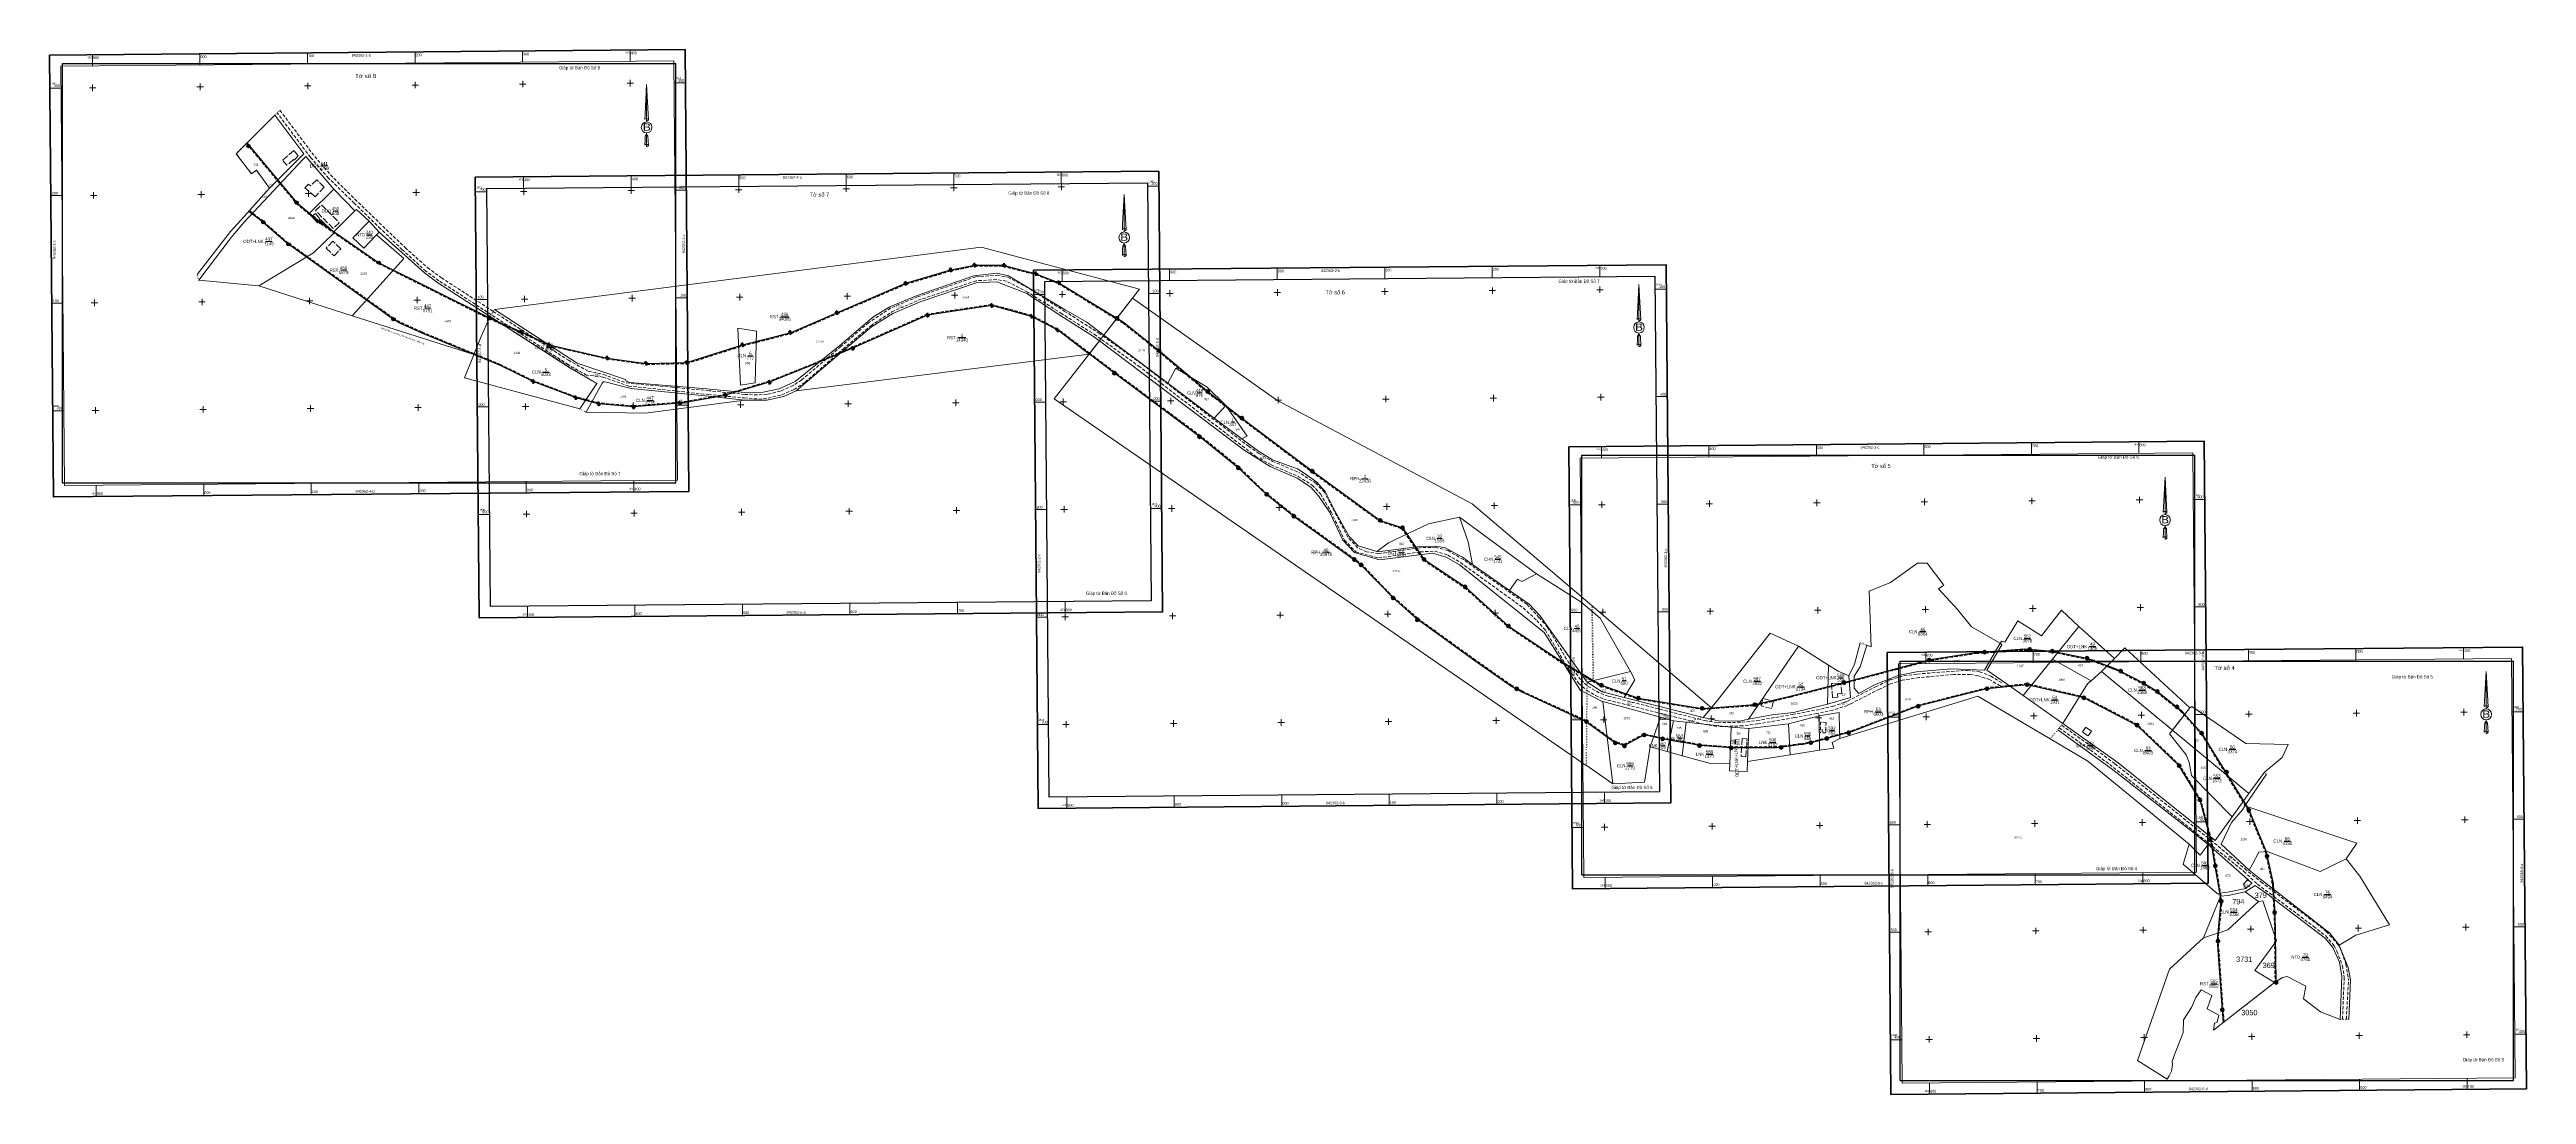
# Model space of a CAD drawing. Header units: metres. Extents: x 25 to 551711, y 21 to 1840816.
# Drawn here: x 549409 to 551711, y 1839844 to 1840816 of the extents above.
import ezdxf
from ezdxf.enums import TextEntityAlignment as Align

# ---------------------------------------------------------------- set-up
doc = ezdxf.new("R2010")
doc.units = ezdxf.units.M
for name, pattern in [('DOTTED', [1.5, 0.3, -1.2]), ('LONG_DASHED', [7.5, 6, -1.5]), ('MEDIUM_DASHED', [4.5, 3, -1.5])]:
    doc.linetypes.add(name, pattern=pattern)
for name, color, linetype, lineweight in [('1', 7, 'MEDIUM_DASHED', 13), ('10', 7, 'Continuous', 13), ('13', 7, 'Continuous', 25), ('19', 7, 'MEDIUM_DASHED', 35), ('22', 7, 'MEDIUM_DASHED', 13), ('48', 7, 'Continuous', 13), ('50', 7, 'Continuous', 25), ('51', 7, 'Continuous', 13), ('57', 7, 'Continuous', 35), ('60', 7, 'Continuous', 13), ('61', 7, 'Continuous', 35), ('63', 7, 'Continuous', 25)]:
    doc.layers.add(name, color=color, linetype=linetype, lineweight=lineweight)
for name, color, linetype in [('17', 7, 'Continuous'), ('49', 7, 'Continuous'), ('55', 7, 'Continuous'), ('56', 7, 'Continuous')]:
    doc.layers.add(name, color=color, linetype=linetype)

msp = doc.modelspace()

# ---------------------------------------------------------------- hatches: boundary and pattern name
at = {"layer": '19'}
for points in [[(549595.133, 1840726.27, 1), (549592.133, 1840726.27, 1)], [(549639.731, 1840673.784, 1), (549636.731, 1840673.784, 1)], [(549608.789, 1840655.447, 1), (549605.789, 1840655.447, 1)], [(549662.579, 1840655.028, 1), (549659.579, 1840655.028, 1)], [(549632.272, 1840634.958, 1), (549629.272, 1840634.958, 1)], [(549716.181, 1840617.867, 1), (549713.181, 1840617.867, 1)], [(550248.168, 1840611.174, 1), (550245.168, 1840611.174, 1)], [(550270.323, 1840615.626, 1), (550267.323, 1840615.626, 1)], [(550297.849, 1840615.347, 1), (550294.849, 1840615.347, 1)], [(550327.22, 1840607.596, 1), (550324.22, 1840607.596, 1)], [(550206.278, 1840598.67, 1), (550203.278, 1840598.67, 1)], [(550348.357, 1840599.243, 1), (550345.357, 1840599.243, 1)], [(549729.826, 1840565.243, 1), (549726.826, 1840565.243, 1)], [(549819.065, 1840566.48, 1), (549816.065, 1840566.48, 1)], [(549819.065, 1840566.48, 1), (549816.065, 1840566.48, 1)], [(550142.318, 1840571.415, 1), (550139.318, 1840571.415, 1)], [(550226.481, 1840569.134, 1), (550223.481, 1840569.134, 1)], [(550286.158, 1840578.084, 1), (550283.158, 1840578.084, 1)], [(550323.087, 1840567.96, 1), (550320.087, 1840567.96, 1)], [(550402.454, 1840566.155, 1), (550399.454, 1840566.155, 1)], [(550402.454, 1840566.155, 1), (550399.454, 1840566.155, 1)], [(549848.571, 1840553.531, 1), (549845.571, 1840553.531, 1)], [(549874.509, 1840541.631, 1), (549871.509, 1840541.631, 1)], [(550054.506, 1840541.426, 1), (550051.506, 1840541.426, 1)], [(550098.827, 1840553.022, 1), (550095.827, 1840553.022, 1)], [(550156.628, 1840538.186, 1), (550153.628, 1840538.186, 1)], [(550347.102, 1840555.303, 1), (550344.102, 1840555.303, 1)], [(549928.654, 1840529.198, 1), (549925.654, 1840529.198, 1)], [(549964.768, 1840524.275, 1), (549961.768, 1840524.275, 1)], [(550002.523, 1840524.905, 1), (549999.523, 1840524.905, 1)], [(549859.643, 1840507.319, 1), (549856.643, 1840507.319, 1)], [(549899.204, 1840492.379, 1), (549896.204, 1840492.379, 1)], [(550038.409, 1840494.637, 1), (550035.409, 1840494.637, 1)], [(550079.254, 1840506.681, 1), (550076.254, 1840506.681, 1)], [(549920.649, 1840486.608, 1), (549917.649, 1840486.608, 1)], [(549952.876, 1840483.721, 1), (549949.876, 1840483.721, 1)], [(549995.935, 1840487.177, 1), (549992.935, 1840487.177, 1)]]:
    msp.add_hatch(color=256, dxfattribs=at).paths.add_polyline_path(points)
at = {"layer": '57'}
for points in [[(550402.454, 1840566.155, 1), (550399.454, 1840566.155, 1)], [(550402.454, 1840566.155, 1), (550399.454, 1840566.155, 1)], [(550441.748, 1840535.986, 1), (550438.748, 1840535.986, 1)], [(550400.171, 1840515.157, 1), (550397.171, 1840515.157, 1)], [(550486.848, 1840498.12, 1), (550483.848, 1840498.12, 1)], [(550518.697, 1840473.355, 1), (550515.697, 1840473.355, 1)], [(550479.339, 1840455.994, 1), (550476.339, 1840455.994, 1)], [(550515.312, 1840427.186, 1), (550512.312, 1840427.186, 1)], [(550584.083, 1840424.039, 1), (550581.083, 1840424.039, 1)], [(550541.779, 1840402.43, 1), (550538.779, 1840402.43, 1)], [(550566.928, 1840382.071, 1), (550563.928, 1840382.071, 1)], [(550647.238, 1840378.242, 1), (550644.238, 1840378.242, 1)], [(550667.912, 1840371.465, 1), (550664.912, 1840371.465, 1)], [(550623.241, 1840341.89, 1), (550620.241, 1840341.89, 1)], [(550629.484, 1840336.927, 1), (550626.484, 1840336.927, 1)], [(550687.945, 1840342.047, 1), (550684.945, 1840342.047, 1)], [(550659.146, 1840306.074, 1), (550656.146, 1840306.074, 1)], [(550726.15, 1840316.378, 1), (550723.15, 1840316.378, 1)], [(550681.827, 1840285.834, 1), (550678.827, 1840285.834, 1)], [(550766.538, 1840280.01, 1), (550763.538, 1840280.01, 1)], [(551251.07, 1840258.295, 1), (551248.07, 1840258.295, 1)], [(551157.65, 1840248.36, 1), (551154.65, 1840248.36, 1)], [(551209.133, 1840255.688, 1), (551206.133, 1840255.688, 1)], [(551272.131, 1840256.539, 1), (551269.131, 1840256.539, 1)], [(551304.378, 1840250.049, 1), (551301.378, 1840250.049, 1)], [(551335.626, 1840238.199, 1), (551332.626, 1840238.199, 1)], [(551335.628, 1840238.199, 1), (551332.628, 1840238.199, 1)], [(550774.217, 1840221.601, 1), (550771.217, 1840221.601, 1)], [(550852.858, 1840224.989, 1), (550849.858, 1840224.989, 1)], [(550887.275, 1840212.953, 1), (550884.275, 1840212.953, 1)], [(551078.512, 1840227.412, 1), (551075.512, 1840227.412, 1)], [(551211.37, 1840221.736, 1), (551208.37, 1840221.736, 1)], [(551248.818, 1840225.483, 1), (551245.818, 1840225.483, 1)], [(551301.442, 1840213.286, 1), (551298.442, 1840213.286, 1)], [(551357.07, 1840226.77, 1), (551354.07, 1840226.77, 1)], [(551357.073, 1840226.771, 1), (551354.073, 1840226.771, 1)], [(551369.764, 1840219.142, 1), (551366.764, 1840219.142, 1)], [(551369.766, 1840219.141, 1), (551366.766, 1840219.141, 1)], [(550839.018, 1840191.096, 1), (550836.018, 1840191.096, 1)], [(550839.018, 1840191.096, 1), (550836.018, 1840191.096, 1)], [(550946.624, 1840203.464, 1), (550943.624, 1840203.464, 1)], [(550995.532, 1840206.891, 1), (550992.532, 1840206.891, 1)], [(551147.418, 1840205.43, 1), (551144.418, 1840205.43, 1)], [(551387.981, 1840204.859, 1), (551384.981, 1840204.859, 1)], [(551387.985, 1840204.855, 1), (551384.985, 1840204.855, 1)], [(550865.837, 1840171.272, 1), (550862.837, 1840171.272, 1)], [(550874.312, 1840168.527, 1), (550871.312, 1840168.527, 1)], [(550892.594, 1840178.697, 1), (550889.594, 1840178.697, 1)], [(550909.822, 1840175.039, 1), (550906.822, 1840175.039, 1)], [(550944.117, 1840168.88, 1), (550941.117, 1840168.88, 1)], [(550973.479, 1840166.688, 1), (550970.479, 1840166.688, 1)], [(551020.014, 1840167.125, 1), (551017.014, 1840167.125, 1)], [(551047.698, 1840171.566, 1), (551044.698, 1840171.566, 1)], [(551062.371, 1840175.443, 1), (551059.371, 1840175.443, 1)], [(551082.769, 1840180.761, 1), (551079.769, 1840180.761, 1)], [(551350.882, 1840187.865, 1), (551347.882, 1840187.865, 1)], [(551410.822, 1840180.521, 1), (551407.822, 1840180.521, 1)], [(551390.063, 1840150.127, 1), (551387.063, 1840150.127, 1)], [(551434.104, 1840144.263, 1), (551431.104, 1840144.263, 1)], [(551409.306, 1840118.382, 1), (551406.306, 1840118.382, 1)], [(551454.779, 1840108.753, 1), (551451.779, 1840108.753, 1)], [(551418.818, 1840081.414, 1), (551415.818, 1840081.414, 1)], [(551423.64, 1840056.953, 1), (551420.64, 1840056.953, 1)], [(551471.69, 1840065.951, 1), (551468.69, 1840065.951, 1)], [(551429.146, 1840024.089, 1), (551426.146, 1840024.089, 1)], [(551478.826, 1840013.616, 1), (551475.826, 1840013.616, 1)], [(551426.131, 1839987.041, 1), (551423.131, 1839987.041, 1)], [(551480.204, 1839948.573, 1), (551477.204, 1839948.573, 1)], [(551430.209, 1839923.142, 1), (551427.209, 1839923.142, 1)]]:
    msp.add_hatch(color=256, dxfattribs=at).paths.add_polyline_path(points)

# ---------------------------------------------------------------- linework, layer by layer
at = {"layer": '1'}
for p, q in [((549819.35, 1840569.48), (549770.61, 1840601.12)), ((549773.01, 1840603.81), (549821.15, 1840572.54)), ((551476.24, 1840033.35), (551516.06, 1840003.41)), ((551476.51, 1840028.57), (551513.58, 1840000.63)), ((551543.96, 1839914.49), (551545.98, 1839951))]:
    msp.add_line(p, q, dxfattribs=at)
for points in [[(549770.61, 1840601.12), (549758.53, 1840609.93), (549736.58, 1840629.95), (549716.42, 1840649.37), (549691.86, 1840673.23), (549668.1, 1840696.45), (549651.16, 1840715.89), (549620.23, 1840757.22)], [(549622.75, 1840759.63), (549655.17, 1840716.63), (549669.88, 1840699.52), (549692.49, 1840676.88), (549718.51, 1840651.89), (549739.15, 1840631.91), (549760.08, 1840613.21), (549773.01, 1840603.81)], [(551513.58, 1840000.63), (551524.75, 1839991.83), (551532.47, 1839982.89), (551535.19, 1839977.67), (551540.31, 1839964.13), (551542.02, 1839953.53), (551540.39, 1839914.36)], [(551516.06, 1840003.41), (551525.26, 1839996), (551535.25, 1839985.19), (551538.13, 1839980.67), (551543.61, 1839965.47), (551545.98, 1839951)]]:
    msp.add_lwpolyline(points, dxfattribs=at)
at = {"layer": '10', "lineweight": 25}
for p, q in [((549420.84, 1840803.05), (549990.84, 1840803.05)), ((549420.84, 1840413.05), (549420.84, 1840803.05))]:
    msp.add_line(p, q, dxfattribs=at)
at = {"layer": '10'}
for p, q in [((549618.04, 1840755.14), (549582.03, 1840719.19)), ((549672.89, 1840686.25), (549692.62, 1840666.03)), ((549672.63, 1840646.27), (549692.62, 1840666.03)), ((549576.98, 1840646.9), (549545.81, 1840606.93)), ((549547.32, 1840601.62), (549603.14, 1840596.27)), ((549603.14, 1840596.27), (549689.93, 1840568.58)), ((550400.95, 1840566.15), (550421.98, 1840593.2)), ((549818.37, 1840567.82), (549826.4, 1840562.56)), ((550388.81, 1840550.54), (550384.68, 1840545.23)), ((550388.81, 1840550.54), (550384.68, 1840545.23)), ((550388.41, 1840550.03), (550388.81, 1840550.54)), ((550388.41, 1840550.03), (550388.81, 1840550.54)), ((550502.32, 1840485.21), (550491.5, 1840473.44)), ((550790.92, 1840328.64), (550719.36, 1840381.23)), ((550988.24, 1840193.25), (551034.5, 1840261.32)), ((551270.78, 1840249.2), (551295.1, 1840279.61)), ((551295.1, 1840279.61), (551328.48, 1840249.92)), ((550838.08, 1840227.92), (550878.39, 1840237.87)), ((550838.08, 1840227.92), (550878.39, 1840237.87)), ((551061.73, 1840207.31), (551062.6, 1840243.73)), ((551243.63, 1840215.26), (551270.78, 1840249.2)), ((551306.66, 1840229.14), (551270.78, 1840249.2)), ((551306.66, 1840229.14), (551270.78, 1840249.2)), ((551316.34, 1840237.69), (551382.19, 1840183.28)), ((550837.94, 1840217.27), (550852.73, 1840209.64)), ((551280.39, 1840189.22), (551243.63, 1840215.26)), ((550852.76, 1840209.7), (550862.1, 1840133.37)), ((550918.56, 1840191.75), (550930.26, 1840190.54)), ((550971.99, 1840185.81), (550930.26, 1840190.54)), ((551398.36, 1840203.84), (551382.19, 1840183.28)), ((551382.19, 1840183.28), (551398.36, 1840203.84)), ((550896.78, 1840167.63), (550912.53, 1840163.25)), ((550988.34, 1840184.57), (550987.21, 1840154.16)), ((551025.23, 1840188.94), (550988.34, 1840184.57)), ((550837.36, 1840150.58), (550862.02, 1840133.27)), ((550987.21, 1840154.16), (551026.91, 1840160.32)), ((551026.91, 1840160.32), (551054.08, 1840164.53)), ((551467.87, 1840144.25), (551453.43, 1840124.43)), ((551449.71, 1840112.86), (551469.67, 1840142.27)), ((551415.34, 1840076.76), (551452.31, 1840044.4)), ((551449.98, 1840032.92), (551462.41, 1840023.84))]:
    msp.add_line(p, q, dxfattribs=at)
at = {"layer": '10', "linetype": 'DOTTED', "lineweight": 25}
for p, q in [((549618.04, 1840755.14), (549622.75, 1840759.63)), ((550400.95, 1840566.15), (550375.18, 1840532.93)), ((550843.91, 1840229.36), (550842.66, 1840298.69)), ((551280.39, 1840189.22), (551295.9, 1840214.22)), ((550837.52, 1840191.1), (550837.28, 1840150.47)), ((551280.39, 1840189.22), (551268.59, 1840175.02)), ((551280.39, 1840189.22), (551268.59, 1840175.02)), ((551429.66, 1839911.43), (551478.9, 1839949.85)), ((551538.31, 1839914.28), (551546.24, 1839914.57))]:
    msp.add_line(p, q, dxfattribs=at)
at = {"layer": '10', "linetype": 'DOTTED'}
for p, q in [((549547.32, 1840601.62), (549545.81, 1840606.93)), ((549818.34, 1840567.79), (549822.18, 1840574.27)), ((549818.34, 1840567.79), (549822.18, 1840574.27)), ((549901.68, 1840481.9), (549907.49, 1840478.74)), ((551092.03, 1840264.52), (551098.05, 1840262.1)), ((550930.26, 1840190.54), (550946.03, 1840194.98)), ((550930.26, 1840190.54), (550946.03, 1840194.98)), ((551467.87, 1840144.25), (551469.67, 1840142.27)), ((551423.99, 1840031.17), (551426.86, 1840028.78))]:
    msp.add_line(p, q, dxfattribs=at)
at = {"layer": '10', "lineweight": 35}
msp.add_lwpolyline([(549408.64, 1840810.9), (549999.45, 1840816.07), (550003.04, 1840405.2), (549412.23, 1840400.03)], close=True, dxfattribs=at)
at = {"layer": '10', "lineweight": 25}
msp.add_lwpolyline([(549420.84, 1840413.05), (549990.84, 1840413.05), (549990.84, 1840803.05)], dxfattribs=at)
at = {"layer": '10'}
for points in [[(549618.04, 1840755.14), (549644.93, 1840718.93), (549613.05, 1840687.24)], [(549547.32, 1840601.62), (549577.6, 1840641.18), (549589.16, 1840655.28), (549644.36, 1840714.08), (549646.93, 1840716.53), (549672.89, 1840686.25)], [(549582.03, 1840719.19), (549596.48, 1840700.55), (549600.91, 1840703.85), (549613.05, 1840687.24)], [(549576.98, 1840646.9), (549589.44, 1840660.75), (549613.05, 1840687.24)], [(549672.89, 1840686.25), (549650.01, 1840663.65), (549657.87, 1840654.92), (549660.76, 1840657.86), (549672.63, 1840646.27)], [(549712.63, 1840643.7), (549700.75, 1840631.51), (549690.7, 1840641.04), (549705.87, 1840656.51)], [(549692.62, 1840666.03), (549694.04, 1840667.22), (549705.87, 1840656.51)], [(549705.87, 1840656.51), (549715.23, 1840646.34), (549712.63, 1840643.7)], [(549672.63, 1840646.27), (549673.32, 1840645.55), (549653.97, 1840626.91), (549603.14, 1840596.27)], [(549712.63, 1840643.7), (549738.17, 1840621.81), (549713.2, 1840594.12), (549689.93, 1840568.58)], [(549715.23, 1840646.34), (549757.36, 1840608.47), (549769.65, 1840599.09), (549818.34, 1840567.79)], [(549822.18, 1840574.27), (550274.84, 1840632.3), (550421.98, 1840593.2)], [(549822.18, 1840574.27), (549899.14, 1840524.57), (549944.14, 1840509.29), (549944.58, 1840507.58), (549948.04, 1840506.51), (550019.83, 1840500.54), (550054.64, 1840497.06), (550072.11, 1840497.43), (550086.92, 1840500.47), (550101.95, 1840507.33), (550143.42, 1840540.8), (550169.25, 1840563.12), (550175.07, 1840567.7), (550189.82, 1840576.8), (550215.18, 1840587.25), (550267.91, 1840605.52), (550289.19, 1840608.08), (550300.14, 1840605.75), (550352.75, 1840574.1), (550372.91, 1840562.48), (550388.81, 1840550.54)], [(550102.78, 1840498.67), (550146.94, 1840536.56), (550172.93, 1840558.22), (550192.76, 1840570.74), (550217.95, 1840581.54), (550269.97, 1840598.98), (550289.43, 1840600.05), (550317.08, 1840589.08), (550347.98, 1840569.16), (550379.3, 1840549.3), (550384.68, 1840545.23)], [(550388.81, 1840550.54), (550415.55, 1840584.93), (550549.59, 1840490.05), (550731.2, 1840393.72), (550842.66, 1840298.69)], [(549689.93, 1840568.58), (549803.03, 1840532.5), (549809.77, 1840549.17), (549817.57, 1840566.48)], [(549818.34, 1840567.79), (549817.57, 1840566.48), (549809.77, 1840549.17), (549794.31, 1840510.94), (549901.68, 1840481.9)], [(549818.34, 1840567.79), (549893.25, 1840519.62), (549917.5, 1840505.5), (549901.68, 1840481.9)], [(549818.34, 1840567.79), (549893.25, 1840519.62), (549917.5, 1840505.5), (549901.68, 1840481.9)], [(550384.68, 1840545.23), (550375.11, 1840532.92), (550102.78, 1840498.67)], [(550384.68, 1840545.23), (550342.72, 1840491.25), (550837.28, 1840150.47)], [(550384.68, 1840545.23), (550519.21, 1840443.45), (550543.48, 1840428.38), (550568.65, 1840417.44), (550581.22, 1840409.21), (550588.42, 1840401.17), (550598.82, 1840385.54), (550611.08, 1840359.7), (550621.86, 1840348.46), (550644.96, 1840341.71), (550694.47, 1840347.82), (550707.01, 1840344.09), (550719.55, 1840337.02), (550798.21, 1840274.11), (550831.98, 1840220.2), (550837.91, 1840217.2)], [(550517.25, 1840454.11), (550491.5, 1840473.44), (550448.24, 1840505.92), (550388.81, 1840550.54)], [(550502.32, 1840485.21), (550484.77, 1840502.26), (550455.87, 1840519.73), (550448.24, 1840505.92)], [(549907.49, 1840478.74), (549922.22, 1840505.14), (549923.79, 1840507.51), (549949.3, 1840501.02), (550021.31, 1840493.69), (550054.83, 1840489.91)], [(549907.49, 1840478.74), (549962.66, 1840477.9), (550054.83, 1840489.91)], [(550054.83, 1840489.91), (550075.41, 1840490), (550091.22, 1840493.41), (550102.78, 1840498.67)], [(550502.32, 1840485.21), (550521.94, 1840456.46), (550517.25, 1840454.11)], [(550517.25, 1840454.11), (550531.74, 1840443.23), (550545.73, 1840434.39), (550568.8, 1840426.03), (550575.18, 1840422.24), (550586.83, 1840413.87), (550594.71, 1840405.17), (550603.66, 1840387.09), (550616.8, 1840363.38), (550625.34, 1840354.61), (550642.63, 1840349.19)], [(550642.63, 1840349.19), (550653.56, 1840357.3), (550690.64, 1840374.88), (550719.36, 1840381.23)], [(550719.36, 1840381.23), (550727.46, 1840358.15), (550731.54, 1840337.28)], [(550642.63, 1840349.19), (550643.09, 1840349.05), (550682.45, 1840353.96), (550697.31, 1840354.22), (550706.23, 1840352.63), (550722.11, 1840343.89), (550731.54, 1840337.28), (550765.92, 1840313.17)], [(550790.92, 1840328.64), (550777.49, 1840321.29), (550773.52, 1840323.72), (550765.92, 1840313.17)], [(550878.39, 1840237.87), (550850.12, 1840287.25), (550832.21, 1840302.5), (550790.92, 1840328.64)], [(551098.05, 1840262.1), (551102.12, 1840260.69), (551100.36, 1840312.36), (551120.14, 1840320.47), (551145.23, 1840338.51), (551154.36, 1840338.48), (551169.63, 1840318.09), (551164.77, 1840314.56), (551182.91, 1840295.15), (551195.49, 1840279.33), (551222.21, 1840263.99)], [(550765.92, 1840313.17), (550784.24, 1840300.33), (550794.23, 1840289.75), (550838.08, 1840227.92)], [(550842.66, 1840298.69), (550953.67, 1840204.06), (550946.03, 1840194.98)], [(551295.1, 1840279.61), (551279.07, 1840294.66), (551260.67, 1840270.83), (551238.57, 1840284.79), (551226.51, 1840264.89), (551223.73, 1840266), (551223.24, 1840265.48), (551222.21, 1840263.99)], [(550946.03, 1840194.98), (550957.43, 1840208.53), (551008.24, 1840273.47), (551034.5, 1840261.32), (551062.6, 1840243.73)], [(551081.56, 1840233.64), (551086.54, 1840244.48), (551092.03, 1840264.52)], [(551222.21, 1840263.99), (551207.55, 1840239.04), (551176.36, 1840240.26), (551144.41, 1840237.35), (551127.41, 1840233.87), (551105.29, 1840225.25), (551090.63, 1840217.4), (551086.5, 1840222.26), (551086.47, 1840233.24), (551091.9, 1840242), (551098.05, 1840262.1)], [(551243.63, 1840215.26), (551224.65, 1840228.71), (551209.73, 1840238.9), (551223.58, 1840262.66), (551222.21, 1840263.99)], [(551328.48, 1840249.92), (551338.03, 1840259.74), (551398.36, 1840203.84)], [(550878.39, 1840237.87), (550882.57, 1840229.96), (550872.46, 1840213.66)], [(551081.56, 1840233.64), (551071.64, 1840238.07), (551062.6, 1840243.73)], [(551306.66, 1840229.14), (551316.34, 1840237.69), (551328.48, 1840249.92)], [(551306.66, 1840229.14), (551316.34, 1840237.69), (551382.19, 1840183.28), (551453.43, 1840124.43), (551437.71, 1840102.57)], [(550838.08, 1840227.92), (550852.02, 1840218.85), (550872.46, 1840213.66), (550946.03, 1840194.98)], [(551061.73, 1840207.31), (551082.95, 1840213.66), (551081.56, 1840233.64)], [(551268.59, 1840175.02), (551201.24, 1840214.83), (551072.97, 1840175.35)], [(551306.66, 1840229.14), (551303.31, 1840226.14), (551280.39, 1840189.22)], [(551280.39, 1840189.22), (551303.31, 1840226.14), (551306.66, 1840229.14)], [(550852.76, 1840209.7), (550906.35, 1840195.23), (550896.78, 1840167.63)], [(550906.35, 1840195.23), (550918.56, 1840191.75), (550912.53, 1840163.25)], [(550930.26, 1840190.54), (550926.49, 1840159.37), (550912.53, 1840163.25)], [(550930.26, 1840190.54), (550926.49, 1840159.37), (550952.68, 1840152.09), (550970.72, 1840152.02)], [(550946.03, 1840194.98), (550959.97, 1840191.89), (550979.07, 1840191.66), (550981.41, 1840191.74), (550988.24, 1840193.25)], [(551061.73, 1840207.31), (551030.05, 1840199.69), (551010.3, 1840197.58), (550993.23, 1840194.36), (550988.24, 1840193.25)], [(551053.74, 1840196.48), (551025.23, 1840188.94), (551026.91, 1840160.32)], [(551072.48, 1840199.46), (551053.74, 1840196.48), (551054.08, 1840164.53)], [(551072.48, 1840199.46), (551072.75, 1840182.97), (551072.97, 1840175.35)], [(551398.36, 1840203.84), (551400.45, 1840205.14), (551450.55, 1840170.67), (551489.96, 1840169.8), (551484.37, 1840157.78), (551467.87, 1840144.25)], [(550896.78, 1840167.63), (550891.5, 1840134.95), (550862.1, 1840133.37)], [(550988.34, 1840184.57), (550971.99, 1840185.81), (550970.72, 1840152.02)], [(551072.97, 1840175.35), (551066.03, 1840171.65), (551067.37, 1840166.58), (551054.08, 1840164.53)], [(551397.83, 1840077.04), (551303.56, 1840154.35), (551268.59, 1840175.02)], [(551415.34, 1840076.76), (551401.05, 1840088.56), (551325.17, 1840147.48), (551275.66, 1840183.53)], [(551437.71, 1840102.57), (551421.87, 1840080.53), (551331.93, 1840152.7), (551280.39, 1840189.22)], [(551382.19, 1840183.28), (551379.51, 1840179.88), (551395.06, 1840160.31), (551397.74, 1840153.19), (551399.98, 1840141.16), (551437.71, 1840102.57)], [(550970.72, 1840152.02), (550970.47, 1840145.27), (550986.85, 1840144.6), (550987.21, 1840154.16)], [(551449.71, 1840112.86), (551447.54, 1840109.16), (551437.22, 1840097.19), (551427.72, 1840077.22), (551453.46, 1840053.04)], [(551449.71, 1840112.86), (551553.66, 1840078.2), (551543.94, 1840063.56)], [(551423.99, 1840031.17), (551392.27, 1840058.66), (551397.83, 1840077.04)], [(551415.34, 1840076.76), (551408.09, 1840067.05), (551397.83, 1840077.04)], [(551453.46, 1840053.04), (551456.63, 1840058.68), (551462.49, 1840069.74), (551470.5, 1840070.42), (551519.59, 1840051.87), (551543.94, 1840063.56)], [(551453.46, 1840053.04), (551461.3, 1840046.81), (551476.14, 1840035.27)], [(551476.14, 1840035.27), (551528.71, 1839994.36), (551537.23, 1839983.3), (551552.75, 1839992.58), (551584.15, 1840002.19), (551556.46, 1840047.54), (551543.94, 1840063.56)], [(551411.31, 1839990.22), (551426.87, 1840028.78), (551434.2, 1840029.36), (551449.98, 1840032.92)], [(551423.99, 1840031.17), (551433.58, 1840032.51), (551450.37, 1840036)], [(551426.86, 1840028.78), (551434.2, 1840029.36), (551449.98, 1840032.92), (551459.14, 1840038.86), (551472.51, 1840029.33), (551476.64, 1840026.18)], [(551450.37, 1840036), (551448.28, 1840039.82), (551452.31, 1840044.4)], [(551476.64, 1840026.17), (551472.51, 1840029.33), (551459.14, 1840038.86), (551449.98, 1840032.92)], [(551452.31, 1840044.4), (551456.18, 1840041.01), (551450.37, 1840036)], [(551546.24, 1839914.57), (551547.75, 1839950.92), (551545.52, 1839962.49), (551537.23, 1839983.3), (551528.71, 1839994.36), (551476.14, 1840035.26)], [(551462.41, 1840023.84), (551433.89, 1839997.59), (551411.31, 1839990.22)], [(551462.41, 1840023.84), (551466.36, 1840024.33), (551478.94, 1839987.19), (551458.97, 1839959.81), (551477.02, 1839948.69)], [(551476.64, 1840026.17), (551524.61, 1839989.47), (551531.52, 1839981), (551537.56, 1839967.45), (551539.83, 1839954.22), (551538.31, 1839914.28)], [(551411.31, 1839990.22), (551379.58, 1839960.87), (551349.87, 1839876.01), (551377.3, 1839858.69), (551379.16, 1839861.83), (551381.51, 1839866.15), (551382.44, 1839872.16), (551382.1, 1839874.95), (551383.63, 1839879.76), (551392.21, 1839902.09), (551392.51, 1839913.89), (551399.86, 1839925.31), (551404.1, 1839934.5), (551409.06, 1839941.6), (551419.01, 1839936.55), (551414.7, 1839923.99), (551425.44, 1839918.15), (551423.87, 1839911.69), (551421.4, 1839910.58), (551420.6, 1839904.3), (551477.02, 1839948.69)], [(551477.02, 1839948.69), (551484.46, 1839953.29), (551488.81, 1839954.03), (551506.37, 1839944.98), (551504.22, 1839933.38), (551519.99, 1839921.22), (551538.31, 1839914.28)]]:
    msp.add_lwpolyline(points, dxfattribs=at)
at = {"layer": '10', "linetype": 'DOTTED', "lineweight": 25}
for points in [[(549592.12, 1840729.27), (549582.03, 1840719.19), (549596.48, 1840700.55), (549600.91, 1840703.85), (549613.05, 1840687.24), (549593.79, 1840665.6)], [(549826.42, 1840562.6), (549818.34, 1840567.79), (549821.15, 1840572.54)], [(549826.42, 1840562.6), (549893.25, 1840519.62), (549917.5, 1840505.5), (549907.03, 1840489.87)], [(549826.42, 1840562.6), (549917.5, 1840505.5), (549907.03, 1840489.87)], [(550375.14, 1840532.96), (550384.68, 1840545.23), (550388.81, 1840550.54), (550400.95, 1840566.15)], [(550842.66, 1840298.69), (550843.91, 1840229.36), (550838.08, 1840227.92), (550837.52, 1840191.1), (550837.28, 1840150.47)], [(551295.9, 1840214.22), (551303.31, 1840226.14), (551306.66, 1840229.14), (551316.34, 1840237.69), (551382.19, 1840183.28), (551393.62, 1840197.82)], [(550843.91, 1840229.36), (550838.08, 1840227.92), (550837.52, 1840191.1)]]:
    msp.add_lwpolyline(points, dxfattribs=at)
at = {"layer": '10', "linetype": 'DOTTED'}
for points in [[(549817.57, 1840566.48), (549818.34, 1840567.79), (549822.18, 1840574.27)], [(551295.9, 1840214.22), (551303.31, 1840226.14), (551316.34, 1840237.69), (551321.2, 1840242.58), (551321.74, 1840243.12)]]:
    msp.add_lwpolyline(points, dxfattribs=at)
at = {"layer": '10'}
msp.add_lwpolyline([(550065.89, 1840554.07), (550048.54, 1840557.05), (550051.12, 1840504.05), (550064.58, 1840506.22)], close=True, dxfattribs=at)
at = {"layer": '13', "lineweight": 13}
for p, q in [((549660.95, 1840707.87), (549667.01, 1840707.87)), ((549672.27, 1840665.9), (549676.81, 1840665.9)), ((549609.54, 1840637.66), (549615.64, 1840637.66)), ((549678.99, 1840610.92), (549685.02, 1840610.92)), ((549757.21, 1840575.49), (549763.05, 1840575.49)), ((550475.68, 1840496.71), (550479.51, 1840496.71)), ((550506.81, 1840469.45), (550510.64, 1840469.45)), ((550628.34, 1840416.99), (550634.65, 1840416.99)), ((550698.37, 1840361.45), (550703.45, 1840361.45)), ((550592.12, 1840348.63), (550598.46, 1840348.63)), ((550663.1, 1840347.99), (550667.95, 1840347.99)), ((550826.2, 1840277.76), (550831.28, 1840277.76)), ((550870.67, 1840228.9), (550874.47, 1840228.9)), ((550906.5, 1840168.64), (550910.3, 1840168.64)), ((550922.43, 1840175.72), (550926.24, 1840175.72)), ((550875.55, 1840150.1), (550880.6, 1840150.1))]:
    msp.add_line(p, q, dxfattribs=at)
at = {"layer": '13'}
for p, q in [((549703.66, 1840643.9), (549708.2, 1840643.9)), ((550088.36, 1840567.63), (550095.97, 1840567.63)), ((549870.58, 1840539.1), (549876.61, 1840539.1)), ((550253.07, 1840548.18), (550260.64, 1840548.18)), ((549867, 1840516.14), (549873.06, 1840516.14)), ((550057.95, 1840531.4), (550062.55, 1840531.4)), ((549963.9, 1840489.78), (549970, 1840489.78)), ((550752.75, 1840342.16), (550757.6, 1840342.16)), ((551147.12, 1840274.77), (551153.15, 1840274.77)), ((551244.41, 1840268.45), (551250.47, 1840268.45)), ((551304.86, 1840260.87), (551310.92, 1840260.87)), ((550993.18, 1840228.75), (550999.24, 1840228.75)), ((551033.73, 1840223.61), (551039.76, 1840223.61)), ((551071.71, 1840231.98), (551076.25, 1840231.98)), ((551351.04, 1840220.48), (551357.1, 1840220.48)), ((551105.79, 1840200.3), (551111.85, 1840200.3)), ((551269.97, 1840211.46), (551275.81, 1840211.46)), ((550976.15, 1840170.05), (550975.95, 1840174.36)), ((551007.53, 1840171.82), (551013.59, 1840171.82)), ((551040.77, 1840177.77), (551045.28, 1840177.77)), ((551063.41, 1840182.84), (551067.95, 1840182.84)), ((551303.35, 1840168.79), (551309.45, 1840168.79)), ((550948.85, 1840160.89), (550954.97, 1840160.89)), ((551356.61, 1840164.31), (551362.67, 1840164.31)), ((551435.05, 1840165.36), (551441.08, 1840165.36)), ((551420.57, 1840138.41), (551426.63, 1840138.41)), ((551486.06, 1840080.1), (551492.12, 1840080.1)), ((551409.49, 1840057.43), (551415.55, 1840057.43)), ((551523.45, 1840030.34), (551529.48, 1840030.34)), ((551436.31, 1840014.05), (551442.37, 1840014.05)), ((551502.89, 1839972.05), (551508.73, 1839972.05)), ((551417.92, 1839947.43), (551423.98, 1839947.43))]:
    msp.add_line(p, q, dxfattribs=at)
at = {"layer": '19', "linetype": 'Continuous', "lineweight": 25}
for centre in [(549593.633, 1840726.27), (549638.231, 1840673.784), (549607.289, 1840655.447), (549661.079, 1840655.028), (549630.772, 1840634.958), (549714.681, 1840617.867), (549728.326, 1840565.243), (549817.565, 1840566.48)]:
    msp.add_circle(centre, 1.5, dxfattribs=at)
at = {"layer": '19'}
for centre in [(550246.668, 1840611.174), (550268.823, 1840615.626), (550296.349, 1840615.347), (550325.72, 1840607.596), (550204.778, 1840598.67), (550346.857, 1840599.243), (549817.565, 1840566.48), (550140.818, 1840571.415), (550224.981, 1840569.134), (550284.658, 1840578.084), (550321.587, 1840567.96), (550400.954, 1840566.155), (550400.954, 1840566.155), (549847.071, 1840553.531), (549873.009, 1840541.631), (550053.006, 1840541.426), (550097.327, 1840553.022), (550155.128, 1840538.186), (550345.602, 1840555.303), (549927.154, 1840529.198), (549963.268, 1840524.275), (550001.023, 1840524.905), (549858.143, 1840507.319), (549897.704, 1840492.379), (550036.909, 1840494.637), (550077.754, 1840506.681), (549919.149, 1840486.608), (549951.376, 1840483.721), (549994.435, 1840487.177)]:
    msp.add_circle(centre, 1.5, dxfattribs=at)
at = {"layer": '22', "linetype": 'LONG_DASHED'}
for p, q in [((549635.85, 1840722.11), (549625.19, 1840713.35)), ((549639.71, 1840717.09), (549635.85, 1840722.11)), ((549635.47, 1840713.85), (549635.92, 1840713.11)), ((549639.71, 1840717.09), (549635.92, 1840713.11))]:
    msp.add_line(p, q, dxfattribs=at)
at = {"layer": '22'}
for p, q in [((550386.02, 1840546.95), (550381.63, 1840550.08)), ((550383.91, 1840552.57), (550388.06, 1840549.59)), ((549923.18, 1840511.55), (549947.06, 1840503.06)), ((549944.79, 1840506.05), (549987.47, 1840502.09)), ((549947.06, 1840503.06), (549987.35, 1840498.9)), ((549987.47, 1840502.09), (550021.8, 1840498.76)), ((550857.8, 1840214.84), (550941.2, 1840193.62)), ((550934.56, 1840191.74), (550853.79, 1840212.03)), ((550946.73, 1840188.69), (550934.56, 1840191.74)), ((550941.2, 1840193.62), (550947.28, 1840192.08)), ((550947.28, 1840192.08), (550959.67, 1840190.11)), ((550959.67, 1840190.11), (550981.86, 1840190.55)), ((550981.86, 1840190.55), (550995.91, 1840192.05)), ((551060.36, 1840190.45), (551059.83, 1840180.84)), ((550946.73, 1840188.69), (550959.82, 1840186.43)), ((550982.77, 1840187.16), (550959.82, 1840186.43)), ((550996.96, 1840189.01), (550982.77, 1840187.16)), ((551059.83, 1840180.84), (551055.19, 1840180.78)), ((551461.41, 1840039.95), (551476.51, 1840028.57))]:
    msp.add_line(p, q, dxfattribs=at)
at = {"layer": '22', "linetype": 'LONG_DASHED'}
for points in [[(549635.47, 1840713.85), (549629.37, 1840708.39), (549625.19, 1840713.35)], [(549663.97, 1840688.01), (549657.03, 1840695.05), (549651.34, 1840689.36), (549649.41, 1840690.9), (549646.02, 1840687.4)], [(549663.97, 1840688.01), (549655.69, 1840679.25), (549646.02, 1840687.4)], [(551074.86, 1840217.22), (551074.19, 1840227.01), (551065.45, 1840226.42)], [(551074.86, 1840217.22), (551070.83, 1840216.88), (551071.06, 1840213.89), (551066.1, 1840213.35), (551065.45, 1840226.42)]]:
    msp.add_lwpolyline(points, dxfattribs=at)
at = {"layer": '22', "linetype": 'Continuous', "lineweight": 35}
msp.add_lwpolyline([(549804.49, 1840697.28), (550439.8, 1840702.84), (550443.38, 1840293.1), (549808.08, 1840287.55)], close=True, dxfattribs=at)
at = {"layer": '22', "linetype": 'Continuous', "lineweight": 25}
msp.add_lwpolyline([(549815.08, 1840686.88), (550429.39, 1840692.25), (550432.79, 1840303.51), (549818.48, 1840298.13)], close=True, dxfattribs=at)
at = {"layer": '22', "linetype": 'LONG_DASHED'}
for points in [[(549655.77, 1840663.61), (549660.39, 1840658.24), (549657.37, 1840655.64), (549652.75, 1840661)], [(549677.89, 1840654.99), (549672.47, 1840649.65), (549656.04, 1840666.3), (549661.45, 1840671.64)], [(549679.43, 1840630.71), (549672.13, 1840637.83), (549665.83, 1840631.37), (549673.13, 1840624.25)], [(551009.67, 1840203.31), (550999.77, 1840205.68), (551001.41, 1840212.49), (551011.3, 1840210.11)], [(550985.72, 1840158.39), (550986.8, 1840175.23), (550982.3, 1840175.52), (550981.22, 1840158.68)], [(551301.89, 1840185.98), (551298.72, 1840181.48), (551303.93, 1840177.81), (551307.1, 1840182.31)]]:
    msp.add_lwpolyline(points, close=True, dxfattribs=at)
at = {"layer": '22'}
for points in [[(550215.58, 1840586.1), (550269.8, 1840604.71), (550289.55, 1840606.19), (550299.67, 1840604.34), (550320.04, 1840593.43), (550352.05, 1840572.92), (550383.91, 1840552.57)], [(549987.35, 1840498.9), (550021.22, 1840495.3), (550054.48, 1840492.1), (550067.91, 1840491.08), (550076.74, 1840491.88), (550089.4, 1840495.07), (550100.78, 1840499.88), (550111.13, 1840506.86), (550146.38, 1840537.57), (550172.21, 1840559.23), (550191.78, 1840572.17), (550217.23, 1840583.26)], [(550215.58, 1840586.1), (550190.52, 1840575.62), (550170.01, 1840562.05), (550144.42, 1840539.95), (550107.77, 1840508.77), (550099.9, 1840503.71), (550088.13, 1840498.41), (550075.77, 1840495.46), (550066.76, 1840494.95), (550054.98, 1840495.41), (550021.8, 1840498.76)], [(550381.63, 1840550.08), (550349.73, 1840570.4), (550317.94, 1840590.45), (550298.23, 1840600.72), (550288.81, 1840602.13), (550270.12, 1840601.05), (550217.23, 1840583.26)], [(549923.17, 1840511.56), (549908, 1840513.3), (549890.85, 1840523.07), (549819.35, 1840569.48)], [(549821.16, 1840572.54), (549890.98, 1840527.19), (549909.48, 1840516.96), (549923.52, 1840513.99), (549944.79, 1840506.05)], [(550519.61, 1840445.86), (550422.34, 1840520.98), (550386.02, 1840546.95)], [(550388.06, 1840549.59), (550424.86, 1840523.16), (550523.29, 1840447.23)], [(550544.24, 1840429.9), (550530.58, 1840437.46), (550519.61, 1840445.86)], [(550523.29, 1840447.23), (550532.68, 1840440.59), (550545.41, 1840433.32), (550570.83, 1840422.49)], [(550544.24, 1840429.9), (550569.62, 1840419.07), (550582.51, 1840411.02), (550590.19, 1840402.86), (550600.08, 1840386.01), (550612.61, 1840359.9), (550623.03, 1840348.91), (550644.18, 1840343.31), (550683.07, 1840348.91), (550696.52, 1840349.71), (550708.52, 1840346.01), (550720.58, 1840338.89), (550778.75, 1840296.92), (550791.37, 1840285.14), (550799.27, 1840276.21), (550821.01, 1840239.65), (550830.22, 1840226.76), (550837.96, 1840219.91)], [(550838.03, 1840224.83), (550832.05, 1840230.17), (550823.69, 1840241.42), (550801.37, 1840278.85), (550793.36, 1840288.08), (550782.04, 1840300.29), (550723.05, 1840341.74), (550708.75, 1840350.14), (550697.51, 1840353.26), (550682.68, 1840352.84), (550644.31, 1840347.3), (550633.15, 1840349.09), (550624.91, 1840352.76), (550615.65, 1840362.66), (550593.85, 1840404.37), (550586.15, 1840412.65), (550570.83, 1840422.49)], [(551119.69, 1840229.85), (551132.62, 1840233.75), (551145.15, 1840235.39), (551176.54, 1840237.84), (551191.47, 1840238.75), (551202.9, 1840237.49), (551213.36, 1840233.53), (551224.61, 1840226.58)], [(550837.96, 1840220.04), (550845.87, 1840215.4), (550853.79, 1840212.03)], [(550857.8, 1840214.84), (550849.39, 1840217.89), (550838.03, 1840224.46)], [(550995.91, 1840192.05), (551028.88, 1840197.72), (551051.1, 1840201.86), (551066.28, 1840205.23), (551078.08, 1840209.41), (551080.23, 1840210.29), (551106.34, 1840223.55), (551119.69, 1840229.85)], [(551120.14, 1840226.16), (551109.84, 1840221.34), (551082.91, 1840207.54), (551080.09, 1840206.22), (551066.67, 1840201.76), (551051.46, 1840198.54), (551030.66, 1840194.82), (550996.96, 1840189.01)], [(551222.1, 1840224.34), (551212.3, 1840230.22), (551201.53, 1840233.83), (551194.32, 1840235.04), (551178.71, 1840235.01), (551146.71, 1840231.99), (551131.02, 1840229.63), (551120.14, 1840226.16)], [(551060.36, 1840190.45), (551055.19, 1840190.67), (551055.19, 1840180.78)], [(551277.06, 1840185.22), (551305.95, 1840164.67), (551327.46, 1840148.6), (551416.2, 1840077.93), (551448.68, 1840051.78), (551461.41, 1840039.95)], [(551279.41, 1840187.64), (551308.1, 1840167.25), (551328.85, 1840151.9), (551418.03, 1840081.01), (551449.44, 1840054.41), (551464.58, 1840042.12), (551476.24, 1840033.35)]]:
    msp.add_lwpolyline(points, dxfattribs=at)
at = {"layer": '48'}
for points in [[(551426.86, 1840028.78), (551434.2, 1840029.36), (551449.98, 1840032.92), (551459.14, 1840038.86)], [(551426.87, 1840028.78), (551434.2, 1840029.36), (551449.98, 1840032.92), (551459.14, 1840038.86)]]:
    msp.add_lwpolyline(points, dxfattribs=at)
at = {"layer": '50'}
for p, q in [((549607.16, 1840655.52), (549593.79, 1840665.6)), ((549607.16, 1840655.52), (549630.77, 1840634.96)), ((549728.37, 1840565.13), (549630.77, 1840634.96)), ((550246.67, 1840611.17), (550268.82, 1840615.63)), ((549817.57, 1840566.48), (549826.43, 1840562.59)), ((549826.42, 1840562.6), (549847.07, 1840553.53)), ((550098.01, 1840552.82), (550140.61, 1840571.32)), ((550321.59, 1840567.96), (550284.66, 1840578.08)), ((549803.03, 1840532.5), (549754.6, 1840552.58)), ((550398.48, 1840515.31), (550375.14, 1840532.96)), ((549897.7, 1840492.38), (549858.14, 1840507.32)), ((549907.03, 1840489.87), (549897.7, 1840492.38)), ((549994.44, 1840487.18), (550036.91, 1840494.64)), ((549994.44, 1840487.18), (549951.52, 1840483.72)), ((551321.75, 1840243.16), (551330.37, 1840239.91)), ((551330.38, 1840239.95), (551355.57, 1840226.77)), ((550843.93, 1840229.4), (550851.34, 1840224.96)), ((550864.42, 1840171.23), (550837.59, 1840190.56)), ((550942.9, 1840168.8), (550928, 1840171.76)), ((550971.98, 1840166.69), (550942.91, 1840168.86)), ((551409.32, 1840180.52), (551453.19, 1840109.02)), ((551476.65, 1840026.17), (551477.33, 1840013.62)), ((551477.61, 1840013.63), (551478.37, 1839949.68))]:
    msp.add_line(p, q, dxfattribs=at)
for points in [[(549592.12, 1840729.27), (549638.35, 1840673.71), (549661.08, 1840655.03), (549714.68, 1840617.87), (549817.57, 1840566.48)], [(550140.61, 1840571.32), (550204.78, 1840598.67), (550246.67, 1840611.17)], [(550268.82, 1840615.63), (550294.87, 1840615.47), (550325.72, 1840607.6)], [(550325.72, 1840607.6), (550346.86, 1840599.24), (550400.95, 1840566.15)], [(549754.6, 1840552.58), (549734.35, 1840561.72), (549728.51, 1840565.02)], [(550284.66, 1840578.08), (550224.98, 1840569.13), (550154.54, 1840538.11)], [(550375.18, 1840532.93), (550345.6, 1840555.3), (550321.59, 1840567.96)], [(550400.95, 1840566.15), (550407.04, 1840562.44), (550439.67, 1840536.45), (550485.35, 1840498.12)], [(549847.07, 1840553.53), (549873.01, 1840541.63), (549927.15, 1840529.2), (549963.27, 1840524.27)], [(549963.27, 1840524.27), (550001.02, 1840524.91), (550053.01, 1840541.43), (550098.01, 1840552.82)], [(550154.54, 1840538.11), (550112.13, 1840520.25), (550077.75, 1840506.68), (550036.91, 1840494.64)], [(549858.14, 1840507.32), (549827.75, 1840522.24), (549803.03, 1840532.5)], [(550539.93, 1840402.23), (550513.81, 1840427.19), (550478.21, 1840456.05), (550398.48, 1840515.31)], [(549951.38, 1840483.72), (549919.15, 1840486.61), (549907.03, 1840489.87)], [(550485.35, 1840498.12), (550517.2, 1840473.35), (550582.72, 1840423.92)], [(550582.72, 1840423.92), (550645.74, 1840378.24), (550666.41, 1840371.46)], [(550680.11, 1840286.38), (550657.65, 1840306.07), (550627.59, 1840336.94), (550621.99, 1840341.28), (550565.5, 1840381.83), (550539.93, 1840402.23)], [(550666.41, 1840371.46), (550686.44, 1840342.05), (550724.65, 1840316.38)], [(550724.65, 1840316.38), (550765.04, 1840280.01), (550816.74, 1840245.32), (550843.91, 1840229.36)], [(550837.52, 1840191), (550777.12, 1840218.72), (550767.76, 1840223.91), (550733.72, 1840247.69), (550680.11, 1840286.38)], [(551157.41, 1840248.87), (551199.63, 1840255.35), (551244.72, 1840258.65), (551270.63, 1840256.54)], [(551027, 1840214.85), (551080.56, 1840228.55), (551157.41, 1840248.87)], [(551270.63, 1840256.54), (551302.88, 1840250.05), (551330.38, 1840239.95)], [(551330.38, 1840239.95), (551355.57, 1840226.77), (551368.26, 1840219.14), (551390.06, 1840201.76), (551393.62, 1840197.82)], [(550851.36, 1840224.99), (550885.78, 1840212.95), (550945.12, 1840203.46), (550953.67, 1840204.06)], [(550953.67, 1840204.06), (550994.03, 1840206.89), (551027, 1840214.85)], [(551295.9, 1840214.22), (551247.32, 1840225.48), (551209.87, 1840221.74), (551145.71, 1840205.36), (551084.61, 1840181.8), (551060.87, 1840175.44)], [(551388.56, 1840150.13), (551349.36, 1840187.62), (551299.94, 1840213.29), (551295.9, 1840214.22)], [(551355.57, 1840226.77), (551368.26, 1840219.14), (551390.06, 1840201.76), (551409.32, 1840180.52)], [(550927.97, 1840171.53), (550907.82, 1840175.12), (550891.09, 1840178.7), (550872.84, 1840168.94), (550864.5, 1840171.35)], [(551036.96, 1840169.78), (551014.54, 1840166.64), (550971.98, 1840166.69)], [(551036.96, 1840169.78), (551046.2, 1840171.57), (551060.87, 1840175.44)], [(551426.86, 1840028.78), (551422.14, 1840056.95), (551417.84, 1840081.38), (551408, 1840118.04), (551388.56, 1840150.13)], [(551453.19, 1840109.02), (551469.43, 1840069.9), (551475.86, 1840040.26), (551476.64, 1840026.17)], [(551429.66, 1839911.43), (551428.71, 1839923.14), (551424.12, 1839987.62), (551427.65, 1840024.09), (551426.87, 1840028.78)]]:
    msp.add_lwpolyline(points, dxfattribs=at)
at = {"layer": '51'}
for p, q in [((549963.71, 1840783.66), (549965.47, 1840750.81)), ((549963.71, 1840783.66), (549965.47, 1840750.81)), ((549963.71, 1840783.66), (549965.47, 1840750.81)), ((549962.24, 1840755.92), (549961.97, 1840750.87)), ((549963.71, 1840751.91), (549963.71, 1840750.64)), ((549963.71, 1840750.64), (549963.71, 1840749.7)), ((549963.71, 1840749.7), (549963.71, 1840748.76)), ((549963.71, 1840749.7), (549963.71, 1840748.76)), ((549963.71, 1840749.7), (549963.71, 1840748.76)), ((549965.47, 1840750.81), (549965.47, 1840750.87)), ((549963.71, 1840737.38), (549963.71, 1840738.46)), ((549963.71, 1840737.38), (549963.71, 1840738.46)), ((549963.71, 1840737.38), (549963.71, 1840738.46)), ((549963.71, 1840737.38), (549965, 1840735.55)), ((549963.71, 1840737.38), (549965, 1840735.55)), ((549963.71, 1840737.38), (549965, 1840735.55)), ((549963.71, 1840728.07), (549963.71, 1840726.82)), ((549963.71, 1840726.82), (549963.71, 1840725.86)), ((549965, 1840735.55), (549965.47, 1840726.96)), ((549965, 1840735.55), (549965.47, 1840726.96)), ((549965, 1840735.55), (549965.47, 1840726.96)), ((549965.47, 1840726.96), (549965.47, 1840727.08)), ((550407.76, 1840681.31), (550409.52, 1840648.46)), ((550407.76, 1840681.31), (550409.52, 1840648.46)), ((550407.76, 1840681.31), (550409.52, 1840648.46)), ((550406.29, 1840653.57), (550406.02, 1840648.52)), ((550407.76, 1840649.56), (550407.76, 1840648.29)), ((550407.76, 1840648.29), (550407.76, 1840647.35)), ((550407.76, 1840647.35), (550407.76, 1840646.41)), ((550407.76, 1840647.35), (550407.76, 1840646.41)), ((550407.76, 1840647.35), (550407.76, 1840646.41)), ((550407.76, 1840635.03), (550407.76, 1840636.11)), ((550407.76, 1840635.03), (550407.76, 1840636.11)), ((550407.76, 1840635.03), (550407.76, 1840636.11)), ((550407.76, 1840635.03), (550409.05, 1840633.2)), ((550407.76, 1840635.03), (550409.05, 1840633.2)), ((550407.76, 1840635.03), (550409.05, 1840633.2)), ((550409.05, 1840633.2), (550409.52, 1840624.61)), ((550409.05, 1840633.2), (550409.52, 1840624.61)), ((550409.05, 1840633.2), (550409.52, 1840624.61)), ((550409.52, 1840648.46), (550409.52, 1840648.52)), ((550407.76, 1840625.72), (550407.76, 1840624.47)), ((550407.76, 1840624.47), (550407.76, 1840623.51)), ((550409.52, 1840624.61), (550409.52, 1840624.73)), ((550886.34, 1840597.67), (550888.1, 1840564.82)), ((550886.34, 1840597.67), (550888.1, 1840564.82)), ((550886.34, 1840597.67), (550888.1, 1840564.82)), ((550884.87, 1840569.93), (550884.6, 1840564.88)), ((550886.34, 1840565.92), (550886.34, 1840564.65)), ((550886.34, 1840564.65), (550886.34, 1840563.71)), ((550886.34, 1840563.71), (550886.34, 1840562.77)), ((550886.34, 1840563.71), (550886.34, 1840562.77)), ((550886.34, 1840563.71), (550886.34, 1840562.77)), ((550888.1, 1840564.82), (550888.1, 1840564.88)), ((550886.34, 1840551.39), (550886.34, 1840552.47)), ((550886.34, 1840551.39), (550886.34, 1840552.47)), ((550886.34, 1840551.39), (550886.34, 1840552.47)), ((550886.34, 1840551.39), (550887.63, 1840549.56)), ((550886.34, 1840551.39), (550887.63, 1840549.56)), ((550886.34, 1840551.39), (550887.63, 1840549.56)), ((550886.34, 1840542.08), (550886.34, 1840540.83)), ((550886.34, 1840540.83), (550886.34, 1840539.87)), ((550887.63, 1840549.56), (550888.1, 1840540.97)), ((550887.63, 1840549.56), (550888.1, 1840540.97)), ((550887.63, 1840549.56), (550888.1, 1840540.97)), ((550888.1, 1840540.97), (550888.1, 1840541.09)), ((551375.41, 1840418.54), (551377.17, 1840385.69)), ((551375.41, 1840418.54), (551377.17, 1840385.69)), ((551375.41, 1840418.54), (551377.17, 1840385.69)), ((551373.94, 1840390.8), (551373.67, 1840385.75)), ((551375.41, 1840386.79), (551375.41, 1840385.52)), ((551375.41, 1840385.52), (551375.41, 1840384.58)), ((551375.41, 1840384.58), (551375.41, 1840383.64)), ((551375.41, 1840384.58), (551375.41, 1840383.64)), ((551375.41, 1840384.58), (551375.41, 1840383.64)), ((551377.17, 1840385.69), (551377.17, 1840385.75)), ((551375.41, 1840372.26), (551375.41, 1840373.34)), ((551375.41, 1840372.26), (551375.41, 1840373.34)), ((551375.41, 1840372.26), (551375.41, 1840373.34)), ((551375.41, 1840372.26), (551376.7, 1840370.43)), ((551375.41, 1840372.26), (551376.7, 1840370.43)), ((551375.41, 1840372.26), (551376.7, 1840370.43)), ((551375.41, 1840362.95), (551375.41, 1840361.7)), ((551375.41, 1840361.7), (551375.41, 1840360.74)), ((551376.7, 1840370.43), (551377.17, 1840361.84)), ((551376.7, 1840370.43), (551377.17, 1840361.84)), ((551376.7, 1840370.43), (551377.17, 1840361.84)), ((551377.17, 1840361.84), (551377.17, 1840361.96)), ((551673.94, 1840237.87), (551675.7, 1840205.02)), ((551673.94, 1840237.87), (551675.7, 1840205.02)), ((551673.94, 1840237.87), (551675.7, 1840205.02)), ((551672.47, 1840210.13), (551672.2, 1840205.08)), ((551673.94, 1840206.12), (551673.94, 1840204.85)), ((551673.94, 1840204.85), (551673.94, 1840203.91)), ((551673.94, 1840203.91), (551673.94, 1840202.97)), ((551673.94, 1840203.91), (551673.94, 1840202.97)), ((551673.94, 1840203.91), (551673.94, 1840202.97)), ((551673.94, 1840191.59), (551673.94, 1840192.67)), ((551673.94, 1840191.59), (551673.94, 1840192.67)), ((551673.94, 1840191.59), (551673.94, 1840192.67)), ((551673.94, 1840191.59), (551675.23, 1840189.76)), ((551673.94, 1840191.59), (551675.23, 1840189.76)), ((551673.94, 1840191.59), (551675.23, 1840189.76)), ((551675.23, 1840189.76), (551675.7, 1840181.17)), ((551675.23, 1840189.76), (551675.7, 1840181.17)), ((551675.23, 1840189.76), (551675.7, 1840181.17)), ((551675.7, 1840205.02), (551675.7, 1840205.08)), ((551673.94, 1840182.28), (551673.94, 1840181.03)), ((551673.94, 1840181.03), (551673.94, 1840180.07)), ((551675.7, 1840181.17), (551675.7, 1840181.29))]:
    msp.add_line(p, q, dxfattribs=at)
at = {"layer": '51', "linetype": 'MEDIUM_DASHED', "lineweight": 25}
for p, q in [((549607.58, 1840656.08), (549594.24, 1840666.14)), ((549607.61, 1840656.04), (549631.23, 1840635.48)), ((549728.77, 1840565.7), (549631.18, 1840635.53)), ((550246.8, 1840610.48), (550268.96, 1840614.94)), ((550325.47, 1840606.94), (550346.6, 1840598.59)), ((550346.49, 1840598.65), (550400.59, 1840565.56)), ((549817.28, 1840565.84), (549830.19, 1840560.17)), ((549830.18, 1840560.18), (549846.79, 1840552.89)), ((550098.28, 1840552.18), (550140.89, 1840570.68)), ((550321.77, 1840568.63), (550284.84, 1840578.76)), ((550345.93, 1840555.93), (550321.91, 1840568.58)), ((549803.29, 1840533.14), (549754.87, 1840553.22)), ((550375.57, 1840533.51), (550346.03, 1840555.86)), ((549927.06, 1840528.51), (549963.17, 1840523.58)), ((549897.95, 1840493.03), (549858.39, 1840507.97)), ((549907.44, 1840490.47), (549897.89, 1840493.05)), ((549919.33, 1840487.28), (549907.44, 1840490.48)), ((549994.31, 1840487.87), (550036.78, 1840495.33)), ((549951.44, 1840484.42), (549919.21, 1840487.31)), ((549994.38, 1840487.88), (549951.46, 1840484.42)), ((551244.66, 1840257.95), (551270.58, 1840255.84)), ((551321.21, 1840242.61), (551330.12, 1840239.25)), ((551330.06, 1840239.32), (551355.25, 1840226.15)), ((551330.06, 1840239.32), (551355.25, 1840226.15)), ((551355.21, 1840226.17), (551367.9, 1840218.54)), ((551355.21, 1840226.17), (551367.9, 1840218.54)), ((551367.83, 1840218.6), (551389.63, 1840201.21)), ((551367.83, 1840218.6), (551389.63, 1840201.21)), ((550945.17, 1840202.76), (550953.71, 1840203.36)), ((551389.55, 1840201.28), (551408.81, 1840180.05)), ((551389.55, 1840201.28), (551393.19, 1840197.27)), ((550943.03, 1840169.49), (550928.13, 1840172.45)), ((550972.03, 1840167.39), (550942.96, 1840169.56)), ((551036.82, 1840170.46), (551046.06, 1840172.25)), ((551046.02, 1840172.24), (551060.7, 1840176.12)), ((551408.73, 1840180.16), (551452.59, 1840108.66)), ((551475.95, 1840026.13), (551476.63, 1840013.58)), ((551476.91, 1840013.61), (551477.68, 1839949.25))]:
    msp.add_line(p, q, dxfattribs=at)
at = {"layer": '51', "linetype": 'MEDIUM_DASHED', "lineweight": 35}
for p, q in [((550398.9, 1840515.86), (550375.57, 1840533.51)), ((550565.93, 1840382.37), (550540.37, 1840402.77)), ((550622.39, 1840341.86), (550565.9, 1840382.4)), ((550629.54, 1840336.32), (550622.41, 1840341.84)), ((550658.15, 1840306.56), (550629.54, 1840336.32)), ((550680.58, 1840286.9), (550658.11, 1840306.6)), ((550734.12, 1840248.26), (550680.52, 1840286.94)), ((550842.95, 1840229.16), (550850.98, 1840224.35)), ((550864.83, 1840171.8), (550837.6, 1840191.42))]:
    msp.add_line(p, q, dxfattribs=at)
at = {"layer": '51'}
for points in [[(549963.71, 1840751.91), (549963.71, 1840783.66), (549962.24, 1840755.92)], [(549963.71, 1840728.07), (549963.71, 1840737.38), (549962.42, 1840735.55), (549962.24, 1840732.1), (549961.97, 1840727.08)], [(550407.76, 1840649.56), (550407.76, 1840681.31), (550406.29, 1840653.57)], [(550407.76, 1840625.72), (550407.76, 1840635.03), (550406.47, 1840633.2), (550406.29, 1840629.75), (550406.02, 1840624.73)], [(550886.34, 1840565.92), (550886.34, 1840597.67), (550884.87, 1840569.93)], [(550886.34, 1840542.08), (550886.34, 1840551.39), (550885.05, 1840549.56), (550884.87, 1840546.11), (550884.6, 1840541.09)], [(551375.41, 1840386.79), (551375.41, 1840418.54), (551373.94, 1840390.8)], [(551375.41, 1840362.95), (551375.41, 1840372.26), (551374.12, 1840370.43), (551373.94, 1840366.98), (551373.67, 1840361.96)], [(551673.94, 1840206.12), (551673.94, 1840237.87), (551672.47, 1840210.13)], [(551673.94, 1840182.28), (551673.94, 1840191.59), (551672.65, 1840189.76), (551672.47, 1840186.31), (551672.2, 1840181.29)]]:
    msp.add_lwpolyline(points, dxfattribs=at)
at = {"layer": '51', "linetype": 'MEDIUM_DASHED', "lineweight": 25}
for points in [[(549591.62, 1840728.77), (549637.86, 1840673.22), (549660.65, 1840654.46), (549714.33, 1840617.26), (549817.25, 1840565.86)], [(550140.89, 1840570.67), (550205.01, 1840598.01), (550246.86, 1840610.51)], [(550268.82, 1840614.93), (550294.77, 1840614.77), (550325.55, 1840606.91)], [(549754.89, 1840553.22), (549734.66, 1840562.35), (549728.85, 1840565.63)], [(550284.55, 1840578.77), (550224.79, 1840569.81), (550154.25, 1840538.74)], [(549846.78, 1840552.9), (549872.78, 1840540.97), (549927, 1840528.52)], [(549963.8, 1840523.49), (550001.14, 1840524.21), (550053.2, 1840540.75), (550098.18, 1840552.14)], [(550154.26, 1840538.75), (550111.86, 1840520.9), (550077.53, 1840507.34), (550036.71, 1840495.3)], [(549858.45, 1840507.95), (549828.03, 1840522.88), (549803.29, 1840533.14)], [(551027.18, 1840214.17), (551080.74, 1840227.87), (551157.58, 1840248.19)], [(551157.51, 1840248.18), (551199.7, 1840254.65), (551244.77, 1840257.95)], [(551270.5, 1840255.85), (551302.69, 1840249.38), (551330.14, 1840239.29)], [(550953.71, 1840203.36), (550994.14, 1840206.19), (551027.17, 1840214.17)], [(551296.3, 1840214.85), (551247.36, 1840226.19), (551209.74, 1840222.42), (551145.49, 1840206.03), (551084.39, 1840182.47), (551060.69, 1840176.12)], [(551389.05, 1840150.63), (551349.78, 1840188.2), (551300.19, 1840213.95), (551296.3, 1840214.85)], [(551036.86, 1840170.46), (551014.49, 1840167.34), (550971.98, 1840167.39)], [(551427.54, 1840028.9), (551422.83, 1840057.07), (551418.53, 1840081.54), (551408.65, 1840118.32), (551389.16, 1840150.49)], [(551452.54, 1840108.76), (551468.76, 1840069.7), (551475.16, 1840040.17), (551475.95, 1840026.13)], [(551430.33, 1839911.95), (551429.41, 1839923.2), (551424.82, 1839987.6), (551428.36, 1840024.11), (551427.55, 1840028.9)]]:
    msp.add_lwpolyline(points, dxfattribs=at)
at = {"layer": '51', "linetype": 'MEDIUM_DASHED', "lineweight": 35}
for points in [[(550400.59, 1840565.56), (550406.64, 1840561.87), (550439.23, 1840535.91), (550484.9, 1840497.59)], [(550540.42, 1840402.73), (550514.28, 1840427.71), (550478.63, 1840456.6), (550398.89, 1840515.87)], [(550484.92, 1840497.57), (550516.77, 1840472.8), (550582.3, 1840423.36)], [(550582.31, 1840423.36), (550645.41, 1840377.61), (550666.2, 1840370.8)], [(550665.84, 1840371.07), (550685.94, 1840341.54), (550724.26, 1840315.79)], [(550724.18, 1840315.85), (550764.6, 1840279.46), (550816.36, 1840244.73), (550842.93, 1840229.12)], [(550837.53, 1840191.76), (550777.44, 1840219.34), (550768.13, 1840224.5), (550734.12, 1840248.27)], [(550851.12, 1840224.33), (550885.6, 1840212.27), (550945.01, 1840202.77)], [(550928.09, 1840172.22), (550907.95, 1840175.82), (550890.99, 1840179.44), (550872.77, 1840169.69), (550864.7, 1840172.02)]]:
    msp.add_lwpolyline(points, dxfattribs=at)
at = {"layer": '51'}
for centre in [(549963.715, 1840743.607), (550407.76, 1840641.256), (550886.344, 1840557.617), (551375.41, 1840378.485), (551673.938, 1840197.815)]:
    msp.add_ellipse(centre, major_axis=(0, 5.148), ratio=0.956213, dxfattribs=at)
for centre, start_param, end_param in [((549963.714, 1840750.804), 1.57079633, 3.07445202), ((549963.714, 1840750.804), 0.06714063, 1.57079633), ((549963.714, 1840750.804), 4.71238898, 6.28318531), ((549963.714, 1840726.973), 2.49106941, 3.07427841), ((549963.714, 1840726.973), 1.57079633, 2.49106941), ((549963.714, 1840726.973), 0.06714063, 1.57079633), ((549963.714, 1840726.973), 4.71238898, 6.28318531), ((550407.758, 1840648.453), 1.57079633, 3.07445202), ((550407.758, 1840648.453), 0.06714063, 1.57079633), ((550407.758, 1840648.453), 4.71238898, 6.28318531), ((550407.758, 1840624.622), 2.49106941, 3.07427841), ((550407.758, 1840624.622), 1.57079633, 2.49106941), ((550407.758, 1840624.622), 0.06714063, 1.57079633), ((550407.758, 1840624.622), 4.71238898, 6.28318531), ((550886.343, 1840564.815), 1.57079633, 3.07445202), ((550886.343, 1840564.815), 0.06714063, 1.57079633), ((550886.343, 1840564.815), 4.71238898, 6.28318531), ((550886.343, 1840540.984), 2.49106941, 3.07427841), ((550886.343, 1840540.984), 1.57079633, 2.49106941), ((550886.343, 1840540.984), 0.06714063, 1.57079633), ((550886.343, 1840540.984), 4.71238898, 6.28318531), ((551375.408, 1840385.682), 1.57079633, 3.07445202), ((551375.408, 1840385.682), 0.06714063, 1.57079633), ((551375.408, 1840385.682), 4.71238898, 6.28318531), ((551375.408, 1840361.851), 2.49106941, 3.07427841), ((551375.408, 1840361.851), 1.57079633, 2.49106941), ((551375.408, 1840361.851), 0.06714063, 1.57079633), ((551375.408, 1840361.851), 4.71238898, 6.28318531), ((551673.936, 1840205.012), 1.57079633, 3.07445202), ((551673.936, 1840205.012), 0.06714063, 1.57079633), ((551673.936, 1840205.012), 4.71238898, 6.28318531), ((551673.936, 1840181.181), 2.49106941, 3.07427841), ((551673.936, 1840181.181), 1.57079633, 2.49106941), ((551673.936, 1840181.181), 0.06714063, 1.57079633), ((551673.936, 1840181.181), 4.71238898, 6.28318531)]:
    msp.add_ellipse(centre, major_axis=(1.745, 0), ratio=0.632193, start_param=start_param, end_param=end_param, dxfattribs=at)
at = {"layer": '57', "lineweight": 40}
msp.add_line((551349.86, 1840187.5), (551349.8, 1840187.42), dxfattribs=at)
at = {"layer": '57'}
for centre in [(550400.954, 1840566.155), (550400.954, 1840566.155), (550440.248, 1840535.986), (550398.671, 1840515.157), (550485.348, 1840498.12), (550517.197, 1840473.355), (550477.839, 1840455.994), (550513.812, 1840427.186), (550582.583, 1840424.039), (550540.279, 1840402.43), (550565.428, 1840382.071), (550645.738, 1840378.242), (550666.412, 1840371.465), (550621.741, 1840341.89), (550627.984, 1840336.927), (550686.445, 1840342.047), (550657.646, 1840306.074), (550724.65, 1840316.378), (550680.327, 1840285.834), (550765.038, 1840280.01), (551249.57, 1840258.295), (551156.15, 1840248.36), (551207.633, 1840255.688), (551270.631, 1840256.539), (551302.878, 1840250.049), (551334.126, 1840238.199), (551334.128, 1840238.199), (550772.717, 1840221.601), (550851.358, 1840224.989), (550885.775, 1840212.953), (551077.012, 1840227.412), (551209.87, 1840221.736), (551247.318, 1840225.483), (551299.942, 1840213.286), (551355.57, 1840226.77), (551355.573, 1840226.771), (551368.264, 1840219.142), (551368.266, 1840219.141), (550837.518, 1840191.096), (550837.518, 1840191.096), (550945.124, 1840203.464), (550994.032, 1840206.891), (551145.918, 1840205.43), (551386.481, 1840204.859), (551386.485, 1840204.855), (550864.337, 1840171.272), (550872.812, 1840168.527), (550891.094, 1840178.697), (550908.322, 1840175.039), (550942.617, 1840168.88), (550971.979, 1840166.688), (551018.514, 1840167.125), (551046.198, 1840171.566), (551060.871, 1840175.443), (551081.269, 1840180.761), (551349.382, 1840187.865), (551409.322, 1840180.521), (551388.563, 1840150.127), (551432.604, 1840144.263), (551407.806, 1840118.382), (551453.279, 1840108.753), (551417.318, 1840081.414), (551422.14, 1840056.953), (551470.19, 1840065.951), (551427.646, 1840024.089), (551477.326, 1840013.616), (551424.631, 1839987.041), (551478.704, 1839948.573), (551428.709, 1839923.142)]:
    msp.add_circle(centre, 1.5, dxfattribs=at)
at = {"layer": '60'}
for p, q in [((549548.48, 1840801.63), (549548.48, 1840812.13)), ((549648.45, 1840802.5), (549648.45, 1840813)), ((549748.41, 1840803.37), (549748.41, 1840813.87)), ((549848.38, 1840804.25), (549848.38, 1840814.75)), ((549948.35, 1840805.12), (549948.35, 1840815.62)), ((549448.51, 1840800.75), (549448.51, 1840811.25)), ((549419.41, 1840780.16), (549408.91, 1840780.16)), ((549445.73, 1840780.46), (549451.73, 1840780.46)), ((549448.73, 1840777.46), (549448.73, 1840783.46)), ((549545.7, 1840781.33), (549551.7, 1840781.33)), ((549548.7, 1840778.33), (549548.7, 1840784.33)), ((549645.67, 1840782.21), (549651.67, 1840782.21)), ((549648.67, 1840779.21), (549648.67, 1840785.21)), ((549745.64, 1840783.08), (549751.64, 1840783.08)), ((549748.64, 1840780.08), (549748.64, 1840786.08)), ((549845.6, 1840783.96), (549851.6, 1840783.96)), ((549848.6, 1840780.96), (549848.6, 1840786.96)), ((549945.57, 1840784.83), (549951.57, 1840784.83)), ((549948.57, 1840781.83), (549948.57, 1840787.83)), ((549989.22, 1840785.23), (549999.72, 1840785.23)), ((549849.41, 1840687.18), (549849.41, 1840697.68)), ((549949.37, 1840688.05), (549949.37, 1840698.55)), ((550049.34, 1840688.93), (550049.34, 1840699.43)), ((550149.31, 1840689.8), (550149.31, 1840700.3)), ((550249.28, 1840690.68), (550249.28, 1840701.18)), ((550349.24, 1840691.55), (550349.24, 1840702.05)), ((549420.28, 1840680.19), (549409.78, 1840680.19)), ((549446.61, 1840680.49), (549452.61, 1840680.49)), ((549449.61, 1840677.49), (549449.61, 1840683.49)), ((549546.58, 1840681.37), (549552.58, 1840681.37)), ((549549.58, 1840678.37), (549549.58, 1840684.37)), ((549646.54, 1840682.24), (549652.54, 1840682.24)), ((549649.54, 1840679.24), (549649.54, 1840685.24)), ((549746.51, 1840683.12), (549752.51, 1840683.12)), ((549749.51, 1840680.12), (549749.51, 1840686.12)), ((549815.11, 1840683.64), (549804.61, 1840683.64)), ((549846.48, 1840683.99), (549852.48, 1840683.99)), ((549846.48, 1840683.99), (549852.48, 1840683.99)), ((549849.48, 1840680.99), (549849.48, 1840686.99)), ((549849.48, 1840680.99), (549849.48, 1840686.99)), ((549946.45, 1840684.86), (549952.45, 1840684.86)), ((549946.45, 1840684.86), (549952.45, 1840684.86)), ((549949.45, 1840681.86), (549949.45, 1840687.86)), ((549949.45, 1840681.86), (549949.45, 1840687.86)), ((549990.09, 1840685.27), (550000.59, 1840685.27)), ((550046.41, 1840685.74), (550052.41, 1840685.74)), ((550049.41, 1840682.74), (550049.41, 1840688.74)), ((550146.38, 1840686.61), (550152.38, 1840686.61)), ((550149.38, 1840683.61), (550149.38, 1840689.61)), ((550246.35, 1840687.49), (550252.35, 1840687.49)), ((550249.35, 1840684.49), (550249.35, 1840690.49)), ((550346.32, 1840688.36), (550352.32, 1840688.36)), ((550349.32, 1840685.36), (550349.32, 1840691.36)), ((550429.42, 1840689.11), (550439.92, 1840689.11)), ((550350.04, 1840600.58), (550350.04, 1840611.08)), ((550450.01, 1840601.45), (550450.01, 1840611.95)), ((550549.97, 1840602.33), (550549.97, 1840612.83)), ((550649.94, 1840603.2), (550649.94, 1840613.7)), ((550749.91, 1840604.08), (550749.91, 1840614.58)), ((550849.88, 1840604.95), (550849.88, 1840615.45)), ((549450.48, 1840577.52), (549450.48, 1840583.52)), ((549547.45, 1840581.4), (549553.45, 1840581.4)), ((549550.45, 1840578.4), (549550.45, 1840584.4)), ((549647.42, 1840582.27), (549653.42, 1840582.27)), ((549650.42, 1840579.27), (549650.42, 1840585.27)), ((549747.39, 1840583.15), (549753.39, 1840583.15)), ((549750.39, 1840580.15), (549750.39, 1840586.15)), ((549815.99, 1840583.68), (549805.49, 1840583.68)), ((549847.35, 1840584.02), (549853.35, 1840584.02)), ((549847.35, 1840584.02), (549853.35, 1840584.02)), ((549850.35, 1840581.02), (549850.35, 1840587.02)), ((549850.35, 1840581.02), (549850.35, 1840587.02)), ((549947.32, 1840584.9), (549953.32, 1840584.9)), ((549947.32, 1840584.9), (549953.32, 1840584.9)), ((549950.32, 1840581.9), (549950.32, 1840587.9)), ((549950.32, 1840581.9), (549950.32, 1840587.9)), ((549990.97, 1840585.3), (550001.47, 1840585.3)), ((550047.29, 1840585.77), (550053.29, 1840585.77)), ((550050.29, 1840582.77), (550050.29, 1840588.77)), ((550147.26, 1840586.65), (550153.26, 1840586.65)), ((550150.26, 1840583.65), (550150.26, 1840589.65)), ((550247.22, 1840587.52), (550253.22, 1840587.52)), ((550250.22, 1840584.52), (550250.22, 1840590.52)), ((550333.99, 1840588.21), (550323.49, 1840588.21)), ((550347.19, 1840588.4), (550353.19, 1840588.4)), ((550347.19, 1840588.4), (550353.19, 1840588.4)), ((550350.19, 1840585.4), (550350.19, 1840591.4)), ((550350.19, 1840585.4), (550350.19, 1840591.4)), ((550430.29, 1840589.14), (550440.79, 1840589.14)), ((550447.16, 1840589.27), (550453.16, 1840589.27)), ((550450.16, 1840586.27), (550450.16, 1840592.27)), ((550547.13, 1840590.14), (550553.13, 1840590.14)), ((550550.13, 1840587.14), (550550.13, 1840593.14)), ((550647.09, 1840591.02), (550653.09, 1840591.02)), ((550650.09, 1840588.02), (550650.09, 1840594.02)), ((550747.06, 1840591.89), (550753.06, 1840591.89)), ((550750.06, 1840588.89), (550750.06, 1840594.89)), ((550847.03, 1840592.77), (550853.03, 1840592.77)), ((550850.03, 1840589.77), (550850.03, 1840595.77)), ((550901.26, 1840593.26), (550911.76, 1840593.26)), ((549421.16, 1840580.22), (549410.66, 1840580.22)), ((549447.48, 1840580.52), (549453.48, 1840580.52)), ((550151.13, 1840483.68), (550151.13, 1840489.68)), ((550251.1, 1840484.55), (550251.1, 1840490.55)), ((550351.07, 1840485.43), (550351.07, 1840491.43)), ((550351.07, 1840485.43), (550351.07, 1840491.43)), ((550431.17, 1840489.17), (550441.67, 1840489.17)), ((550448.03, 1840489.3), (550454.03, 1840489.3)), ((550451.03, 1840486.3), (550451.03, 1840492.3)), ((550548, 1840490.18), (550554, 1840490.18)), ((550551, 1840487.18), (550551, 1840493.18)), ((550647.97, 1840491.05), (550653.97, 1840491.05)), ((550650.97, 1840488.05), (550650.97, 1840494.05)), ((550747.94, 1840491.93), (550753.94, 1840491.93)), ((550750.94, 1840488.93), (550750.94, 1840494.93)), ((550847.91, 1840492.8), (550853.91, 1840492.8)), ((550850.91, 1840489.8), (550850.91, 1840495.8)), ((550902.14, 1840493.29), (550912.64, 1840493.29)), ((549422.03, 1840480.25), (549411.53, 1840480.25)), ((549448.36, 1840480.56), (549454.36, 1840480.56)), ((549451.36, 1840477.56), (549451.36, 1840483.56)), ((549548.33, 1840481.43), (549554.33, 1840481.43)), ((549551.33, 1840478.43), (549551.33, 1840484.43)), ((549648.29, 1840482.31), (549654.29, 1840482.31)), ((549651.29, 1840479.31), (549651.29, 1840485.31)), ((549748.26, 1840483.18), (549754.26, 1840483.18)), ((549751.26, 1840480.18), (549751.26, 1840486.18)), ((549816.86, 1840483.71), (549806.36, 1840483.71)), ((549848.23, 1840484.05), (549854.23, 1840484.05)), ((549848.23, 1840484.05), (549854.23, 1840484.05)), ((549851.23, 1840481.05), (549851.23, 1840487.05)), ((549851.23, 1840481.05), (549851.23, 1840487.05)), ((549948.2, 1840484.93), (549954.2, 1840484.93)), ((549948.2, 1840484.93), (549954.2, 1840484.93)), ((549951.2, 1840481.93), (549951.2, 1840487.93)), ((549951.2, 1840481.93), (549951.2, 1840487.93)), ((549991.84, 1840485.33), (550002.34, 1840485.33)), ((550048.16, 1840485.8), (550054.16, 1840485.8)), ((550051.16, 1840482.8), (550051.16, 1840488.8)), ((550148.13, 1840486.68), (550154.13, 1840486.68)), ((550248.1, 1840487.55), (550254.1, 1840487.55)), ((550334.86, 1840488.24), (550324.36, 1840488.24)), ((550348.07, 1840488.43), (550354.07, 1840488.43)), ((550348.07, 1840488.43), (550354.07, 1840488.43)), ((550851.35, 1840436.35), (550851.35, 1840446.85)), ((550951.32, 1840437.22), (550951.32, 1840447.72)), ((551051.29, 1840438.1), (551051.29, 1840448.6)), ((551151.26, 1840438.97), (551151.26, 1840449.47)), ((551251.23, 1840439.84), (551251.23, 1840450.34)), ((551351.19, 1840440.72), (551351.19, 1840451.22)), ((549452.01, 1840410.88), (549452.01, 1840400.38)), ((549551.98, 1840411.75), (549551.98, 1840401.25)), ((549651.95, 1840412.63), (549651.95, 1840402.13)), ((549751.92, 1840413.5), (549751.92, 1840403)), ((549851.88, 1840414.38), (549851.88, 1840403.88)), ((549951.85, 1840415.25), (549951.85, 1840404.75)), ((551051.72, 1840391.58), (551051.72, 1840397.58)), ((551151.68, 1840392.46), (551151.68, 1840398.46)), ((551251.65, 1840393.33), (551251.65, 1840399.33)), ((551348.62, 1840397.2), (551354.62, 1840397.2)), ((551351.62, 1840394.2), (551351.62, 1840400.2)), ((551401.74, 1840397.69), (551412.24, 1840397.69)), ((549817.74, 1840383.74), (549807.24, 1840383.74)), ((549849.1, 1840384.09), (549855.1, 1840384.09)), ((549852.1, 1840381.09), (549852.1, 1840387.09)), ((549949.07, 1840384.96), (549955.07, 1840384.96)), ((549952.07, 1840381.96), (549952.07, 1840387.96)), ((550049.04, 1840385.84), (550055.04, 1840385.84)), ((550052.04, 1840382.84), (550052.04, 1840388.84)), ((550149.01, 1840386.71), (550155.01, 1840386.71)), ((550152.01, 1840383.71), (550152.01, 1840389.71)), ((550248.97, 1840387.58), (550254.97, 1840387.58)), ((550251.97, 1840384.58), (550251.97, 1840390.58)), ((550335.74, 1840388.27), (550325.24, 1840388.27)), ((550348.94, 1840388.46), (550354.94, 1840388.46)), ((550348.94, 1840388.46), (550354.94, 1840388.46)), ((550351.94, 1840385.46), (550351.94, 1840391.46)), ((550351.94, 1840385.46), (550351.94, 1840391.46)), ((550432.04, 1840389.21), (550442.54, 1840389.21)), ((550448.91, 1840389.33), (550454.91, 1840389.33)), ((550451.91, 1840386.33), (550451.91, 1840392.33)), ((550548.88, 1840390.21), (550554.88, 1840390.21)), ((550551.88, 1840387.21), (550551.88, 1840393.21)), ((550648.84, 1840391.08), (550654.84, 1840391.08)), ((550651.84, 1840388.08), (550651.84, 1840394.08)), ((550748.81, 1840391.96), (550754.81, 1840391.96)), ((550751.81, 1840388.96), (550751.81, 1840394.96)), ((550831.93, 1840392.61), (550821.43, 1840392.61)), ((550848.78, 1840392.83), (550854.78, 1840392.83)), ((550848.78, 1840392.83), (550854.78, 1840392.83)), ((550851.78, 1840389.83), (550851.78, 1840395.83)), ((550851.78, 1840389.83), (550851.78, 1840395.83)), ((550903.01, 1840393.33), (550913.51, 1840393.33)), ((550948.75, 1840393.71), (550954.75, 1840393.71)), ((550951.75, 1840390.71), (550951.75, 1840396.71)), ((551048.72, 1840394.58), (551054.72, 1840394.58)), ((551148.68, 1840395.46), (551154.68, 1840395.46)), ((551248.65, 1840396.33), (551254.65, 1840396.33)), ((549852.9, 1840298.44), (549852.9, 1840287.94)), ((549952.87, 1840299.31), (549952.87, 1840288.81)), ((550052.83, 1840300.18), (550052.83, 1840289.68)), ((550152.8, 1840301.06), (550152.8, 1840290.56)), ((550252.77, 1840301.93), (550252.77, 1840291.43)), ((550336.61, 1840288.3), (550326.11, 1840288.3)), ((550349.82, 1840288.49), (550355.82, 1840288.49)), ((550352.74, 1840302.81), (550352.74, 1840292.31)), ((550352.82, 1840285.49), (550352.82, 1840291.49)), ((550449.78, 1840289.37), (550455.78, 1840289.37)), ((550452.78, 1840286.37), (550452.78, 1840292.37)), ((550549.75, 1840290.24), (550555.75, 1840290.24)), ((550552.75, 1840287.24), (550552.75, 1840293.24)), ((550649.72, 1840291.11), (550655.72, 1840291.11)), ((550652.72, 1840288.11), (550652.72, 1840294.11)), ((550749.69, 1840291.99), (550755.69, 1840291.99)), ((550752.69, 1840288.99), (550752.69, 1840294.99)), ((550832.8, 1840292.64), (550822.3, 1840292.64)), ((550849.65, 1840292.86), (550855.65, 1840292.86)), ((550849.65, 1840292.86), (550855.65, 1840292.86)), ((550852.65, 1840289.86), (550852.65, 1840295.86)), ((550852.65, 1840289.86), (550852.65, 1840295.86)), ((550903.89, 1840293.36), (550914.39, 1840293.36)), ((550949.62, 1840293.74), (550955.62, 1840293.74)), ((550952.62, 1840290.74), (550952.62, 1840296.74)), ((551049.59, 1840294.61), (551055.59, 1840294.61)), ((551052.59, 1840291.61), (551052.59, 1840297.61)), ((551149.56, 1840295.49), (551155.56, 1840295.49)), ((551152.56, 1840292.49), (551152.56, 1840298.49)), ((551249.53, 1840296.36), (551255.53, 1840296.36)), ((551252.53, 1840293.36), (551252.53, 1840299.36)), ((551349.49, 1840297.24), (551355.49, 1840297.24)), ((551352.49, 1840294.24), (551352.49, 1840300.24)), ((551402.62, 1840297.72), (551413.12, 1840297.72)), ((551552.83, 1840248.6), (551552.83, 1840259.1)), ((551652.79, 1840249.47), (551652.79, 1840259.97)), ((551152.95, 1840245.1), (551152.95, 1840255.6)), ((551252.92, 1840245.98), (551252.92, 1840256.48)), ((551352.89, 1840246.85), (551352.89, 1840257.35)), ((551452.86, 1840247.72), (551452.86, 1840258.22)), ((550353.69, 1840185.52), (550353.69, 1840191.52)), ((550453.66, 1840186.4), (550453.66, 1840192.4)), ((550550.63, 1840190.27), (550556.63, 1840190.27)), ((550553.63, 1840187.27), (550553.63, 1840193.27)), ((550650.59, 1840191.15), (550656.59, 1840191.15)), ((550653.59, 1840188.15), (550653.59, 1840194.15)), ((550750.56, 1840192.02), (550756.56, 1840192.02)), ((550753.56, 1840189.02), (550753.56, 1840195.02)), ((550833.68, 1840192.68), (550823.18, 1840192.68)), ((550850.53, 1840192.9), (550856.53, 1840192.9)), ((550850.53, 1840192.9), (550856.53, 1840192.9)), ((550853.53, 1840189.9), (550853.53, 1840195.9)), ((550853.53, 1840189.9), (550853.53, 1840195.9)), ((550904.76, 1840193.39), (550915.26, 1840193.39)), ((550950.5, 1840193.77), (550956.5, 1840193.77)), ((550953.5, 1840190.77), (550953.5, 1840196.77)), ((551050.46, 1840194.64), (551056.46, 1840194.64)), ((551053.46, 1840191.64), (551053.46, 1840197.64)), ((551128.03, 1840195.25), (551117.53, 1840195.25)), ((551150.43, 1840195.52), (551156.43, 1840195.52)), ((551150.43, 1840195.52), (551156.43, 1840195.52)), ((551153.43, 1840192.52), (551153.43, 1840198.52)), ((551153.43, 1840192.52), (551153.43, 1840198.52)), ((551250.4, 1840196.39), (551256.4, 1840196.39)), ((551250.4, 1840196.39), (551256.4, 1840196.39)), ((551253.4, 1840193.39), (551253.4, 1840199.39)), ((551253.4, 1840193.39), (551253.4, 1840199.39)), ((551350.37, 1840197.27), (551356.37, 1840197.27)), ((551350.37, 1840197.27), (551356.37, 1840197.27)), ((551353.37, 1840194.27), (551353.37, 1840200.27)), ((551353.37, 1840194.27), (551353.37, 1840200.27)), ((551403.49, 1840197.75), (551413.99, 1840197.75)), ((551450.34, 1840198.14), (551456.34, 1840198.14)), ((551453.34, 1840195.14), (551453.34, 1840201.14)), ((551550.31, 1840199.02), (551556.31, 1840199.02)), ((551553.31, 1840196.02), (551553.31, 1840202.02)), ((551650.27, 1840199.89), (551656.27, 1840199.89)), ((551653.27, 1840196.89), (551653.27, 1840202.89)), ((551697.85, 1840200.33), (551708.35, 1840200.33)), ((550337.49, 1840188.34), (550326.99, 1840188.34)), ((550350.69, 1840188.52), (550356.69, 1840188.52)), ((550450.66, 1840189.4), (550456.66, 1840189.4)), ((550354.33, 1840121.1), (550354.33, 1840110.6)), ((550454.29, 1840121.97), (550454.29, 1840111.47)), ((550554.26, 1840122.85), (550554.26, 1840112.35)), ((550654.23, 1840123.72), (550654.23, 1840113.22)), ((550754.2, 1840124.59), (550754.2, 1840114.09)), ((550854.16, 1840125.47), (550854.16, 1840114.97)), ((551054.34, 1840091.68), (551054.34, 1840097.68)), ((551154.31, 1840092.55), (551154.31, 1840098.55)), ((551154.31, 1840092.55), (551154.31, 1840098.55)), ((551254.28, 1840093.42), (551254.28, 1840099.42)), ((551254.28, 1840093.42), (551254.28, 1840099.42)), ((551354.24, 1840094.3), (551354.24, 1840100.3)), ((551354.24, 1840094.3), (551354.24, 1840100.3)), ((551404.37, 1840097.78), (551414.87, 1840097.78)), ((551451.21, 1840098.17), (551457.21, 1840098.17)), ((551454.21, 1840095.17), (551454.21, 1840101.17)), ((551551.18, 1840099.05), (551557.18, 1840099.05)), ((551554.18, 1840096.05), (551554.18, 1840102.05)), ((551651.15, 1840099.92), (551657.15, 1840099.92)), ((551654.15, 1840096.92), (551654.15, 1840102.92)), ((551698.72, 1840100.36), (551709.22, 1840100.36)), ((550834.55, 1840092.71), (550824.05, 1840092.71)), ((550851.4, 1840092.93), (550857.4, 1840092.93)), ((550854.4, 1840089.93), (550854.4, 1840095.93)), ((550951.37, 1840093.8), (550957.37, 1840093.8)), ((550954.37, 1840090.8), (550954.37, 1840096.8)), ((551051.34, 1840094.68), (551057.34, 1840094.68)), ((551128.91, 1840095.28), (551118.41, 1840095.28)), ((551151.31, 1840095.55), (551157.31, 1840095.55)), ((551151.31, 1840095.55), (551157.31, 1840095.55)), ((551251.28, 1840096.42), (551257.28, 1840096.42)), ((551251.28, 1840096.42), (551257.28, 1840096.42)), ((551351.24, 1840097.3), (551357.24, 1840097.3)), ((551351.24, 1840097.3), (551357.24, 1840097.3)), ((550854.86, 1840046.47), (550854.86, 1840035.97)), ((550954.82, 1840047.35), (550954.82, 1840036.85)), ((551054.79, 1840048.22), (551054.79, 1840037.72)), ((551154.76, 1840049.1), (551154.76, 1840038.6)), ((551254.73, 1840049.97), (551254.73, 1840039.47)), ((551354.7, 1840050.85), (551354.7, 1840040.35)), ((551129.78, 1839995.31), (551119.28, 1839995.31)), ((551152.18, 1839995.58), (551158.18, 1839995.58)), ((551155.18, 1839992.58), (551155.18, 1839998.58)), ((551252.15, 1839996.46), (551258.15, 1839996.46)), ((551255.15, 1839993.46), (551255.15, 1839999.46)), ((551352.12, 1839997.33), (551358.12, 1839997.33)), ((551355.12, 1839994.33), (551355.12, 1840000.33)), ((551452.09, 1839998.2), (551458.09, 1839998.2)), ((551455.09, 1839995.2), (551455.09, 1840001.2)), ((551552.05, 1839999.08), (551558.05, 1839999.08)), ((551555.05, 1839996.08), (551555.05, 1840002.08)), ((551652.02, 1839999.95), (551658.02, 1839999.95)), ((551655.02, 1839996.95), (551655.02, 1840002.95)), ((551699.6, 1840000.39), (551710.1, 1840000.39)), ((551130.66, 1839895.35), (551120.16, 1839895.35)), ((551153.06, 1839895.61), (551159.06, 1839895.61)), ((551156.06, 1839892.61), (551156.06, 1839898.61)), ((551253.02, 1839896.49), (551259.02, 1839896.49)), ((551256.02, 1839893.49), (551256.02, 1839899.49)), ((551352.99, 1839897.36), (551358.99, 1839897.36)), ((551355.99, 1839894.36), (551355.99, 1839900.36)), ((551452.96, 1839898.24), (551458.96, 1839898.24)), ((551455.96, 1839895.24), (551455.96, 1839901.24)), ((551552.93, 1839899.11), (551558.93, 1839899.11)), ((551555.93, 1839896.11), (551555.93, 1839902.11)), ((551652.9, 1839899.98), (551658.9, 1839899.98)), ((551655.9, 1839896.98), (551655.9, 1839902.98)), ((551700.47, 1839900.42), (551710.97, 1839900.42)), ((551156.45, 1839855.23), (551156.45, 1839844.73)), ((551256.42, 1839856.1), (551256.42, 1839845.6)), ((551356.39, 1839856.98), (551356.39, 1839846.48)), ((551456.36, 1839857.85), (551456.36, 1839847.35)), ((551556.33, 1839858.72), (551556.33, 1839848.22)), ((551656.3, 1839859.6), (551656.3, 1839849.1))]:
    msp.add_line(p, q, dxfattribs=at)
for points in [[(549419.23, 1840800.5), (549989.04, 1840805.48), (549992.45, 1840415.61), (549422.64, 1840410.62)], [(549815.08, 1840686.88), (550429.39, 1840692.25), (550432.79, 1840303.51), (549818.48, 1840298.13)], [(550333.88, 1840600.44), (550901.16, 1840605.4), (550905.35, 1840125.91), (550338.07, 1840120.95)], [(550831.55, 1840436.17), (551401.36, 1840441.16), (551404.77, 1840051.28), (550834.96, 1840046.3)], [(551127.6, 1840244.88), (551697.42, 1840249.86), (551700.83, 1839859.99), (551131.01, 1839855)]]:
    msp.add_lwpolyline(points, close=True, dxfattribs=at)
at = {"layer": '61'}
for points in [[(550323.29, 1840610.84), (550911.56, 1840615.99), (550915.94, 1840115.51), (550327.67, 1840110.36)], [(550820.96, 1840446.58), (551411.77, 1840451.75), (551415.36, 1840040.88), (550824.55, 1840035.71)], [(551117.01, 1840255.29), (551707.82, 1840260.45), (551711.41, 1839849.58), (551120.6, 1839844.42)]]:
    msp.add_lwpolyline(points, close=True, dxfattribs=at)
at = {"layer": '63'}
for p, q in [((550833.16, 1840438.73), (551403.16, 1840438.73)), ((550833.16, 1840048.73), (550833.16, 1840438.73)), ((551129.21, 1840247.43), (551699.21, 1840247.43)), ((551129.21, 1839857.43), (551129.21, 1840247.43))]:
    msp.add_line(p, q, dxfattribs=at)
msp.add_lwpolyline([(550905.35, 1840125.91), (550338.07, 1840120.95), (550333.88, 1840600.44), (550901.16, 1840605.4)], close=True, dxfattribs=at)
for points in [[(550833.16, 1840048.73), (551403.16, 1840048.73), (551403.16, 1840438.73)], [(551129.21, 1839857.43), (551699.21, 1839857.43), (551699.21, 1840247.43)]]:
    msp.add_lwpolyline(points, dxfattribs=at)

# ---------------------------------------------------------------- texts
at = {"layer": '10'}
for s, height, width, p in [('Giáp tờ Bản Đồ Số 9', 3, 0.9, (549901.315, 1840797.68)), ('CĐ', 2, 1.05, (549614.905, 1840688.77)), ('Giáp tờ Bản Đồ Số 8', 3, 0.9, (550319.065, 1840681.16)), ('Giáp tờ Bản Đồ Số 7', 3, 0.9, (550830.555, 1840599.12)), ('Giáp tờ Bản Đồ Số 7', 3, 0.9, (549920.335, 1840420.23)), ('Giáp tờ Bản Đồ Số 6', 3, 0.9, (551331.9, 1840435.58)), ('Giáp tờ Bản Đồ Số 6', 3, 0.9, (550391.15, 1840308.96)), ('Giáp tờ Bản Đồ Số 5', 3, 0.9, (551605.22, 1840231.27)), ('Giáp tờ Bản Đồ Số 5', 3, 0.9, (550879.79, 1840128.4)), ('thông', 2, 0.95, (551238.95, 1840082.45)), ('thông', 2, 0.95, (551238.95, 1840082.45)), ('Giáp tờ Bản Đồ Số 4', 3, 0.9, (551330.32, 1840052.99)), ('Giáp tờ Bản Đồ Số 3', 3, 0.9, (551671.285, 1839875.25))]:
    msp.add_text(s, height=height, dxfattribs=dict(at, width=width)).set_placement(p, align=Align.CENTER)
at = {"layer": '10', "width": 0.9}
msp.add_text('thông bql rừng phòng hộ hướng háo - đakrông', height=1.5, rotation=339.925, dxfattribs=at).set_placement((549736.988, 1840549.098), align=Align.CENTER)
at = {"layer": '13'}
for s, width, p in [('DGT ', 0.8, (549660.19, 1840706.37)), ('DGD ', 0.8, (549671.7, 1840664.4)), ('ODT+LNK ', 0.85, (549608.78, 1840636.12)), ('NTD ', 0.8, (549703.09, 1840642.4)), ('RST ', 0.8, (549678.24, 1840609.42)), ('RST ', 0.8, (549756.48, 1840573.99)), ('RST ', 0.8, (550087.41, 1840566.13)), ('DGT ', 0.8, (549869.83, 1840537.6)), ('RST ', 0.8, (550252.12, 1840546.68)), ('CLN ', 0.8, (549866.24, 1840514.64)), ('CLN ', 0.8, (550057.38, 1840529.9)), ('CLN ', 0.8, (549963.14, 1840488.28)), ('CLN ', 0.8, (550475.2, 1840495.21)), ('CLN ', 0.8, (550506.33, 1840467.95)), ('RPH ', 0.8, (550627.55, 1840415.49)), ('CLN ', 0.8, (550697.74, 1840359.95)), ('RPH ', 0.8, (550591.33, 1840347.13)), ('DGT ', 0.8, (550662.49, 1840346.49)), ('CHN ', 0.8, (550752.14, 1840340.66)), ('CLN ', 0.8, (550825.56, 1840276.26)), ('CLN ', 0.8, (551146.37, 1840273.27)), ('CLN ', 0.8, (551243.65, 1840266.95)), ('ODT+LNK ', 0.85, (551304.1, 1840259.37)), ('CLN ', 0.8, (550870.19, 1840227.39)), ('CLN ', 0.8, (550992.42, 1840227.22)), ('ODT+LNK ', 0.85, (551032.98, 1840222.08)), ('ODT+LNK ', 0.85, (551071.14, 1840230.48)), ('ODT+LNK ', 0.85, (551269.24, 1840209.96)), ('CLN ', 0.8, (551350.27, 1840218.98)), ('RPH ', 0.8, (551105.03, 1840198.8)), ('LNK ', 0.8, (550904.64, 1840167.28)), ('LNK ', 0.8, (550921.16, 1840174.27)), ('LNK ', 0.8, (551006.77, 1840170.32)), ('CLN ', 0.8, (551040.21, 1840176.27)), ('CLN ', 0.8, (551062.84, 1840181.34)), ('DGT ', 0.8, (551302.59, 1840167.29)), ('CLN ', 0.8, (551434.3, 1840163.86)), ('CLN ', 0.8, (550874.92, 1840148.6)), ('LNK ', 0.8, (550948.08, 1840159.38)), ('CLN ', 0.8, (551355.85, 1840162.81)), ('CLN ', 0.8, (551419.81, 1840136.91)), ('CLN ', 0.8, (551485.3, 1840078.6)), ('CLN ', 0.8, (551408.73, 1840055.93)), ('CLN ', 0.8, (551522.7, 1840028.84)), ('CLN ', 0.8, (551435.55, 1840012.55)), ('NTD ', 0.8, (551502.16, 1839970.55)), ('RST ', 0.8, (551417.16, 1839945.93))]:
    msp.add_text(s, height=3, dxfattribs=dict(at, width=width)).set_placement(p, align=Align.RIGHT)
for s, height, width, p in [('3790', 3, 0.85, (549663.98, 1840704.2)), ('441', 3, 0.8, (549663.98, 1840708.54)), ('848', 3, 0.85, (549674.54, 1840662.23)), ('451', 3, 0.8, (549674.54, 1840666.57)), ('7145', 3, 0.85, (549612.6, 1840633.99)), ('437', 3, 0.85, (549612.59, 1840638.33)), ('440', 3, 0.85, (549705.93, 1840644.57)), ('293', 3, 0.85, (549705.93, 1840640.23)), ('5879', 3, 0.85, (549682.005, 1840607.25)), ('450', 3, 0.85, (549682, 1840611.59)), ('5791', 3, 0.8, (549760.13, 1840571.82)), ('447', 3, 0.85, (549760.13, 1840576.16)), ('34005', 3, 0.85, (550092.155, 1840563.96)), ('436', 3, 0.85, (550092.17, 1840568.3)), ('4554', 3, 0.85, (549873.605, 1840535.43)), ('441', 3, 0.8, (549873.6, 1840539.77)), ('6', 3, 0.85, (550060.245, 1840532.07)), ('14340', 3, 0.85, (550256.845, 1840544.51)), ('4', 3, 0.8, (550256.85, 1840548.85)), ('5033', 3, 0.85, (549870.03, 1840512.47)), ('5', 3, 0.85, (549870.035, 1840516.81)), ('777', 3, 0.85, (550060.25, 1840527.73)), ('2215', 3, 0.85, (549966.95, 1840486.11)), ('447', 3, 0.85, (549966.95, 1840490.45)), ('448', 3, 0.85, (550477.59, 1840497.27)), ('976', 3, 0.85, (550477.6, 1840493.15)), ('347', 3, 0.85, (550508.73, 1840465.89)), ('1', 3, 0.7, (550508.725, 1840470.01)), ('2', 3, 0.85, (550631.495, 1840417.55)), ('22430', 3, 0.85, (550631.495, 1840413.43)), ('40', 3, 0.85, (550595.285, 1840349.19)), ('551', 3, 0.8, (550665.53, 1840348.55)), ('1555', 3, 0.85, (550700.91, 1840357.89)), ('33', 3, 0.85, (550700.905, 1840362.01)), ('39975', 3, 0.85, (550595.285, 1840345.07)), ('5291', 3, 0.8, (550665.52, 1840344.43)), ('1741', 3, 0.8, (550755.17, 1840338.6)), ('545', 3, 0.85, (550755.17, 1840342.72)), ('4497', 3, 0.85, (550828.74, 1840274.2)), ('45', 3, 0.85, (550828.735, 1840278.32)), ('8864', 3, 0.85, (551150.145, 1840271.1)), ('46', 3, 0.85, (551150.145, 1840275.44)), ('3078', 3, 0.85, (551247.44, 1840264.78)), ('552', 3, 0.85, (551247.44, 1840269.12)), ('1468', 3, 0.85, (551307.89, 1840257.2)), ('49', 3, 0.85, (551307.89, 1840261.54)), ('588', 3, 0.85, (551073.98, 1840232.65)), ('590', 3, 0.85, (550872.56, 1840225.33)), ('51', 3, 0.8, (550872.555, 1840229.45)), ('2932', 3, 0.85, (550996.22, 1840225.09)), ('587', 3, 0.85, (550996.2, 1840229.42)), ('2734', 3, 0.85, (551036.745, 1840219.94)), ('52', 3, 0.85, (551036.725, 1840224.28)), ('558', 3, 0.85, (551073.98, 1840228.31)), ('54', 3, 0.85, (551272.89, 1840212.13)), ('2388', 3, 0.85, (551354.06, 1840216.81)), ('563', 3, 0.85, (551354.06, 1840221.15)), ('6603', 3, 0.85, (551108.82, 1840196.63)), ('53', 3, 0.85, (551108.815, 1840200.97)), ('1931', 3, 0.8, (551272.89, 1840207.79)), ('58/2', 2.5, 0.85, (550908.39, 1840169.2)), ('423', 2.5, 0.85, (550908.4, 1840165.58)), ('58/1', 3, 0.8, (550924.335, 1840176.28)), ('395', 3, 0.85, (550924.35, 1840172.16)), ('1132', 3, 0.85, (551010.56, 1840168.15)), ('590', 3, 0.85, (551010.56, 1840172.49)), ('849', 3, 0.85, (551043.025, 1840174.1)), ('591', 3, 0.8, (551043.03, 1840178.44)), ('592', 3, 0.85, (551065.68, 1840183.51)), ('562', 3, 0.85, (551065.68, 1840179.17)), ('5405', 3, 0.85, (551306.4, 1840165.12)), ('561', 3, 0.8, (551306.4, 1840169.46)), ('63', 3, 0.85, (551359.635, 1840164.98)), ('60', 3, 0.85, (551438.065, 1840166.03)), ('2770', 3, 0.85, (550878.08, 1840146.54)), ('556', 3, 0.85, (550878.08, 1840150.66)), ('1477', 3, 0.85, (550951.9, 1840157.21)), ('589', 3, 0.85, (550951.895, 1840161.55)), ('8403', 3, 0.85, (551359.64, 1840160.64)), ('3374', 3, 0.85, (551438.075, 1840161.69)), ('1672', 3, 0.85, (551423.6, 1840134.74)), ('553', 3, 0.85, (551423.6, 1840139.08)), ('4180', 3, 0.85, (551489.09, 1840076.43)), ('66', 3, 0.85, (551489.095, 1840080.77)), ('1482', 3, 0.85, (551412.52, 1840053.76)), ('593', 3, 0.85, (551412.52, 1840058.1)), ('594', 3, 0.85, (551451.265, 1840036.91)), ('5494', 3, 0.85, (551526.475, 1840026.67)), ('76', 3, 0.85, (551526.475, 1840031.01)), ('1038', 3, 0.85, (551439.34, 1840010.38)), ('554', 3, 0.85, (551439.335, 1840014.72)), ('4781', 3, 0.8, (551505.81, 1839968.38)), ('79', 3, 0.85, (551505.81, 1839972.72)), ('8362', 3, 0.85, (551420.95, 1839943.76)), ('555', 3, 0.85, (551420.95, 1839948.1))]:
    msp.add_text(s, height=height, dxfattribs=dict(at, width=width)).set_placement(p, align=Align.CENTER)
for s, width, p in [('58', 0.85, (550975.387, 1840172.234)), ('661', 0.8, (550979.719, 1840172.439))]:
    msp.add_text(s, height=3, rotation=92.711, dxfattribs=dict(at, width=width)).set_placement(p, align=Align.CENTER)
at = {"layer": '13', "width": 0.85}
msp.add_text('ODT+LNK+LNK ', height=3, rotation=92.711, dxfattribs=at).set_placement((550977.679, 1840169.718), align=Align.RIGHT)
at = {"layer": '17'}
for s, width, p in [('561', 0.8, (549600.645, 1840707.9)), ('163', 0.85, (549608.87, 1840678.32)), ('2339', 0.85, (549633.285, 1840658.47)), ('15', 0.8, (549654.6, 1840659.27)), ('1', 0.65, (549671.905, 1840646.27)), ('2299', 0.85, (549700.725, 1840606.73)), ('3934', 0.85, (550260.365, 1840584.65)), ('4925', 0.85, (549778.92, 1840562.27)), ('7', 0.85, (549820.77, 1840564.62)), ('1922', 0.85, (550198.655, 1840575.92)), ('3339', 0.85, (549843.165, 1840532.97)), ('10787', 0.85, (550125.065, 1840543.42)), ('1440', 0.85, (550423.83, 1840535.49)), ('1545', 0.85, (549917.345, 1840512.64)), ('558', 0.85, (550057.705, 1840523.43)), ('1369', 0.85, (549941.815, 1840492.65)), ('913', 0.85, (550484.29, 1840490.01)), ('347', 0.85, (550513.48, 1840461.92)), ('2631', 0.8, (550536.52, 1840435.32)), ('2978', 0.85, (550622.035, 1840377.58)), ('312', 0.85, (550665.41, 1840355.5)), ('16117', 0.85, (550660.84, 1840330.17)), ('1400', 0.85, (551181.62, 1840246.35)), ('1542', 0.85, (551240.855, 1840242.08)), ('624', 0.85, (551296.935, 1840242.55)), ('1354', 0.85, (551307.64, 1840247)), ('1354', 0.85, (551307.64, 1840247)), ('29', 0.85, (550838.045, 1840230.18)), ('165', 0.85, (550853.675, 1840219.04)), ('3129', 0.85, (551135.775, 1840210.82)), ('1000', 0.85, (551279.17, 1840229.18)), ('490', 0.85, (550845.115, 1840203.07)), ('1373', 0.85, (550874.795, 1840193.27)), ('1157', 0.85, (550877.525, 1840206.71)), ('263', 0.85, (550910.21, 1840188)), ('405', 0.85, (550936.045, 1840200.2)), ('562', 0.85, (550972.28, 1840198)), ('1023', 0.85, (551030.635, 1840206.94)), ('412', 0.85, (551065.63, 1840193.08)), ('2437', 0.85, (551076.625, 1840206.8)), ('3283', 0.85, (551361.895, 1840188.23)), ('235', 0.85, (550923.625, 1840184.13)), ('838', 0.85, (550948.32, 1840181.19)), ('304', 0.85, (550979.375, 1840179.1)), ('753', 0.85, (551006.77, 1840179.94)), ('625', 0.85, (551038.405, 1840186.84)), ('720', 0.85, (551404.465, 1840172.79)), ('1557', 0.85, (551411.835, 1840147.16)), ('1260', 0.85, (551448.6, 1840080.8)), ('855', 0.85, (551436.435, 1840063.99)), ('404', 0.85, (551465.925, 1840053.27)), ('672', 0.85, (551433.9, 1840046.97)), ('32', 0.85, (551451.905, 1840042.96))]:
    msp.add_text(s, height=2, dxfattribs=dict(at, width=width)).set_placement(p, align=Align.CENTER)
at = {"layer": '17', "width": 0.9}
msp.add_text('327', height=2, rotation=7.979, dxfattribs=at).set_placement((551077.131, 1840215.262), align=Align.CENTER)
at = {"layer": '49'}
for s, width, p in [('379', 0.85, (551464.365, 1840027.16)), ('794', 0.85, (551443.505, 1840021.23)), ('3731', 0.8, (551448.99, 1839967.68)), ('369', 0.85, (551471.815, 1839961.98)), ('3050', 0.85, (551453.79, 1839918.09))]:
    msp.add_text(s, height=5, dxfattribs=dict(at, width=width)).set_placement(p, align=Align.CENTER)
at = {"layer": '51'}
for width, p in [(1.25, (549963.95, 1840740.56)), (1.2, (550407.8, 1840638.21)), (1.2, (550886.38, 1840554.57)), (1.2, (551375.46, 1840375.45)), (1.2, (551673.99, 1840194.78))]:
    msp.add_text('B', height=6.731, dxfattribs=dict(at, width=width)).set_placement(p, align=Align.CENTER)
at = {"layer": '55'}
for s, width, p in [('Tờ số 8', 1.15, (549702.57, 1840789.56)), ('Tờ số 7', 1.05, (550124.455, 1840679.25)), ('Tờ số 6', 1.05, (550603.9, 1840588.43)), ('Tờ số 5', 1.05, (551111.265, 1840426.89)), ('Tờ số 4', 1.1, (551430.725, 1840239.2))]:
    msp.add_text(s, height=3.75, dxfattribs=dict(at, width=width)).set_placement(p, align=Align.CENTER)
at = {"layer": '56'}
for s, height, width, p in [('100', 2.5, 0.95, (549648.91, 1840809)), ('200', 2.5, 0.95, (549748.88, 1840809.88)), ('300', 2.5, 0.95, (549848.85, 1840810.75)), ('400', 2.5, 0.95, (549948.82, 1840811.63)), ('900', 2.5, 0.95, (549448.98, 1840807.25)), ('000', 2.5, 0.95, (549548.95, 1840808.13)), ('1841', 1.75, 0.9, (549990.19, 1840788.7)), ('1841', 1.75, 0.9, (549409.88, 1840783.62)), ('300', 2.5, 0.95, (549849.87, 1840693.68)), ('400', 2.5, 0.95, (549949.84, 1840694.55)), ('500', 2.5, 0.95, (550049.81, 1840695.43)), ('600', 2.5, 0.95, (550149.77, 1840696.3)), ('700', 2.5, 0.95, (550249.74, 1840697.18)), ('800', 2.5, 0.95, (550349.71, 1840698.05)), ('200', 2.5, 0.95, (549410.77, 1840681.15)), ('1841', 1.75, 0.9, (549805.58, 1840687.1)), ('1841', 1.75, 0.9, (550430.39, 1840692.57)), ('800', 2.5, 0.95, (550350.51, 1840607.08)), ('900', 2.5, 0.95, (550450.47, 1840607.96)), ('000', 2.5, 0.95, (550550.44, 1840608.83)), ('100', 2.5, 0.95, (550650.41, 1840609.71)), ('200', 2.5, 0.95, (550750.38, 1840610.58)), ('300', 2.5, 0.95, (550850.35, 1840611.46)), ('100', 2.5, 0.95, (549411.65, 1840581.18)), ('100', 2.5, 0.95, (549806.48, 1840584.64)), ('1841', 1.75, 0.9, (550324.46, 1840591.67)), ('1841', 1.75, 0.9, (550902.23, 1840596.72)), ('1841', 1.75, 0.9, (549992.81, 1840488.79)), ('000', 2.5, 0.95, (550325.36, 1840489.2)), ('1841', 1.75, 0.9, (549412.5, 1840483.72)), ('000', 2.5, 0.95, (549807.35, 1840484.67)), ('300', 2.5, 0.95, (550851.82, 1840442.85)), ('400', 2.5, 0.95, (550951.79, 1840443.72)), ('500', 2.5, 0.95, (551051.76, 1840444.6)), ('600', 2.5, 0.95, (551151.72, 1840445.47)), ('700', 2.5, 0.95, (551251.69, 1840446.35)), ('800', 2.5, 0.95, (551351.66, 1840447.22)), ('900', 2.5, 0.95, (549452.55, 1840401.89)), ('000', 2.5, 0.95, (549552.51, 1840402.76)), ('100', 2.5, 0.95, (549652.48, 1840403.64)), ('200', 2.5, 0.95, (549752.45, 1840404.51)), ('300', 2.5, 0.95, (549852.42, 1840405.38)), ('400', 2.5, 0.95, (549952.38, 1840406.26)), ('1840', 1.75, 0.95, (550822.4, 1840396.07)), ('1840', 1.75, 0.95, (551402.71, 1840401.15)), ('1840', 1.75, 0.95, (549808.21, 1840387.2)), ('900', 2.5, 0.95, (550326.23, 1840389.23)), ('1840', 1.75, 0.95, (550433.01, 1840392.67)), ('300', 2.5, 0.95, (549853.43, 1840289.44)), ('400', 2.5, 0.95, (549953.4, 1840290.32)), ('500', 2.5, 0.95, (550053.37, 1840291.19)), ('600', 2.5, 0.95, (550153.33, 1840292.06)), ('700', 2.5, 0.95, (550253.3, 1840292.94)), ('800', 2.5, 0.95, (550327.1, 1840289.27)), ('800', 2.5, 0.95, (550353.27, 1840293.81)), ('800', 2.5, 0.95, (550823.29, 1840293.61)), ('600', 2.5, 0.95, (551153.42, 1840251.6)), ('700', 2.5, 0.95, (551253.39, 1840252.48)), ('800', 2.5, 0.95, (551353.36, 1840253.35)), ('900', 2.5, 0.95, (551453.32, 1840254.23)), ('000', 2.5, 0.95, (551553.29, 1840255.1)), ('100', 2.5, 0.95, (551653.26, 1840255.98)), ('1840', 1.75, 0.95, (550327.96, 1840191.8)), ('700', 2.5, 0.95, (550824.17, 1840193.64)), ('1840', 1.75, 0.95, (550905.73, 1840196.85)), ('1840', 1.75, 0.95, (551118.5, 1840198.71)), ('1840', 1.75, 0.95, (551698.82, 1840203.79)), ('800', 2.5, 0.95, (550354.86, 1840112.1)), ('900', 2.5, 0.95, (550454.83, 1840112.98)), ('000', 2.5, 0.95, (550554.79, 1840113.85)), ('100', 2.5, 0.95, (550654.76, 1840114.73)), ('200', 2.5, 0.95, (550754.73, 1840115.6)), ('1840', 1.75, 0.95, (550825.02, 1840096.17)), ('300', 2.5, 0.95, (550854.7, 1840116.47)), ('600', 2.5, 0.95, (551119.4, 1840096.24)), ('1840', 1.75, 0.95, (551405.34, 1840101.24)), ('300', 2.5, 0.95, (550855.39, 1840037.48)), ('400', 2.5, 0.95, (550955.36, 1840038.35)), ('500', 2.5, 0.95, (551055.32, 1840039.23)), ('600', 2.5, 0.95, (551155.29, 1840040.1)), ('700', 2.5, 0.95, (551255.26, 1840040.98)), ('800', 2.5, 0.95, (551355.23, 1840041.85)), ('500', 2.5, 0.95, (551120.27, 1839996.28)), ('1840', 1.75, 0.95, (551121.13, 1839898.81)), ('1840', 1.75, 0.95, (551701.44, 1839903.88)), ('600', 2.5, 0.95, (551156.99, 1839846.23)), ('700', 2.5, 0.95, (551256.96, 1839847.11)), ('800', 2.5, 0.95, (551356.92, 1839847.98)), ('900', 2.5, 0.95, (551456.89, 1839848.86)), ('000', 2.5, 0.95, (551556.86, 1839849.73)), ('100', 2.5, 0.95, (551656.83, 1839850.6))]:
    msp.add_text(s, height=height, dxfattribs=dict(at, width=width)).set_placement(p)
for s, p in [('842362-1-b', (549698.395, 1840809.44)), ('842362-2-a', (550099.135, 1840695.86)), ('842362-2-b', (550599.765, 1840609.26)), ('842362-3-c', (551101.08, 1840445.03)), ('842362-4-b', (549701.965, 1840404.07)), ('842362-5-a', (550102.695, 1840291.62)), ('842362-3-d', (551402.685, 1840253.79)), ('842362-5-b', (550604.115, 1840114.28)), ('842362-6-c', (551104.65, 1840039.66)), ('842362-6-d', (551406.255, 1839848.41))]:
    msp.add_text(s, height=2.5, dxfattribs=at).set_placement(p, align=Align.CENTER)
at = {"layer": '56', "width": 0.95}
for s, height, p in [('363', 1.75, (549947.82, 1840812.37)), ('362', 1.75, (549447.98, 1840808)), ('300', 2.5, (549998.71, 1840786.27)), ('300', 2.5, (549418.4, 1840781.19)), ('363', 1.75, (549848.87, 1840694.42)), ('363', 1.75, (550348.71, 1840698.79)), ('200', 2.5, (549814.1, 1840684.68)), ('200', 2.5, (549999.58, 1840686.3)), ('200', 2.5, (550438.91, 1840690.15)), ('363', 1.75, (550349.51, 1840607.82)), ('364', 1.75, (550849.35, 1840612.2)), ('100', 2.5, (550000.46, 1840586.34)), ('100', 2.5, (550332.98, 1840589.24)), ('100', 2.5, (550439.78, 1840590.18)), ('100', 2.5, (550910.75, 1840594.3)), ('000', 2.5, (550440.66, 1840490.21)), ('000', 2.5, (550911.63, 1840494.33)), ('000', 2.5, (549421.02, 1840481.29)), ('000', 2.5, (550001.33, 1840486.37)), ('364', 1.75, (550850.82, 1840443.59)), ('364', 1.75, (551350.66, 1840447.96)), ('362', 1.75, (549451.54, 1840402.38)), ('363', 1.75, (549951.38, 1840406.75)), ('900', 2.5, (550912.5, 1840394.36)), ('900', 2.5, (551411.23, 1840398.73)), ('900', 2.5, (549816.73, 1840384.78)), ('900', 2.5, (550441.53, 1840390.24)), ('900', 2.5, (550830.92, 1840393.65)), ('363', 1.75, (549852.43, 1840289.93)), ('363', 1.75, (550352.26, 1840294.3)), ('800', 2.5, (550913.38, 1840294.39)), ('800', 2.5, (551412.11, 1840298.76)), ('364', 1.75, (551152.42, 1840252.35)), ('365', 1.75, (551652.26, 1840256.72)), ('700', 2.5, (550336.48, 1840189.37)), ('700', 2.5, (550914.25, 1840194.43)), ('700', 2.5, (551127.02, 1840196.29)), ('700', 2.5, (551412.98, 1840198.79)), ('700', 2.5, (551707.34, 1840201.36)), ('363', 1.75, (550353.85, 1840112.59)), ('364', 1.75, (550853.69, 1840116.97)), ('600', 2.5, (551413.86, 1840098.82)), ('600', 2.5, (551708.21, 1840101.39)), ('600', 2.5, (550833.54, 1840093.74)), ('364', 1.75, (550854.38, 1840037.97)), ('364', 1.75, (551354.22, 1840042.34)), ('500', 2.5, (551709.09, 1840001.43)), ('400', 2.5, (551129.65, 1839896.38)), ('400', 2.5, (551709.96, 1839901.46)), ('364', 1.75, (551155.98, 1839846.72)), ('365', 1.75, (551655.82, 1839851.1))]:
    msp.add_text(s, height=height, dxfattribs=at).set_placement(p, align=Align.RIGHT)
at = {"layer": '56'}
for s, p in [('842362-1-c', (549414.22, 1840630.175)), ('842362-2-c', (549999.53, 1840635.315)), ('842362-1-d', (549809.92, 1840533.51)), ('842362-2-d', (550439.73, 1840539.04)), ('842362-3-c', (550912.45, 1840343.215)), ('842362-2-c', (550329.68, 1840338.095)), ('842362-5-b', (550826.74, 1840242.47)), ('842362-6-b', (551412.05, 1840247.61)), ('842362-6-a', (551122.85, 1840045.12)), ('842365-4-a', (551708.16, 1840050.26))]:
    msp.add_text(s, height=2.5, rotation=90, dxfattribs=at).set_placement(p, align=Align.CENTER)

doc.saveas('drawing.dxf')
